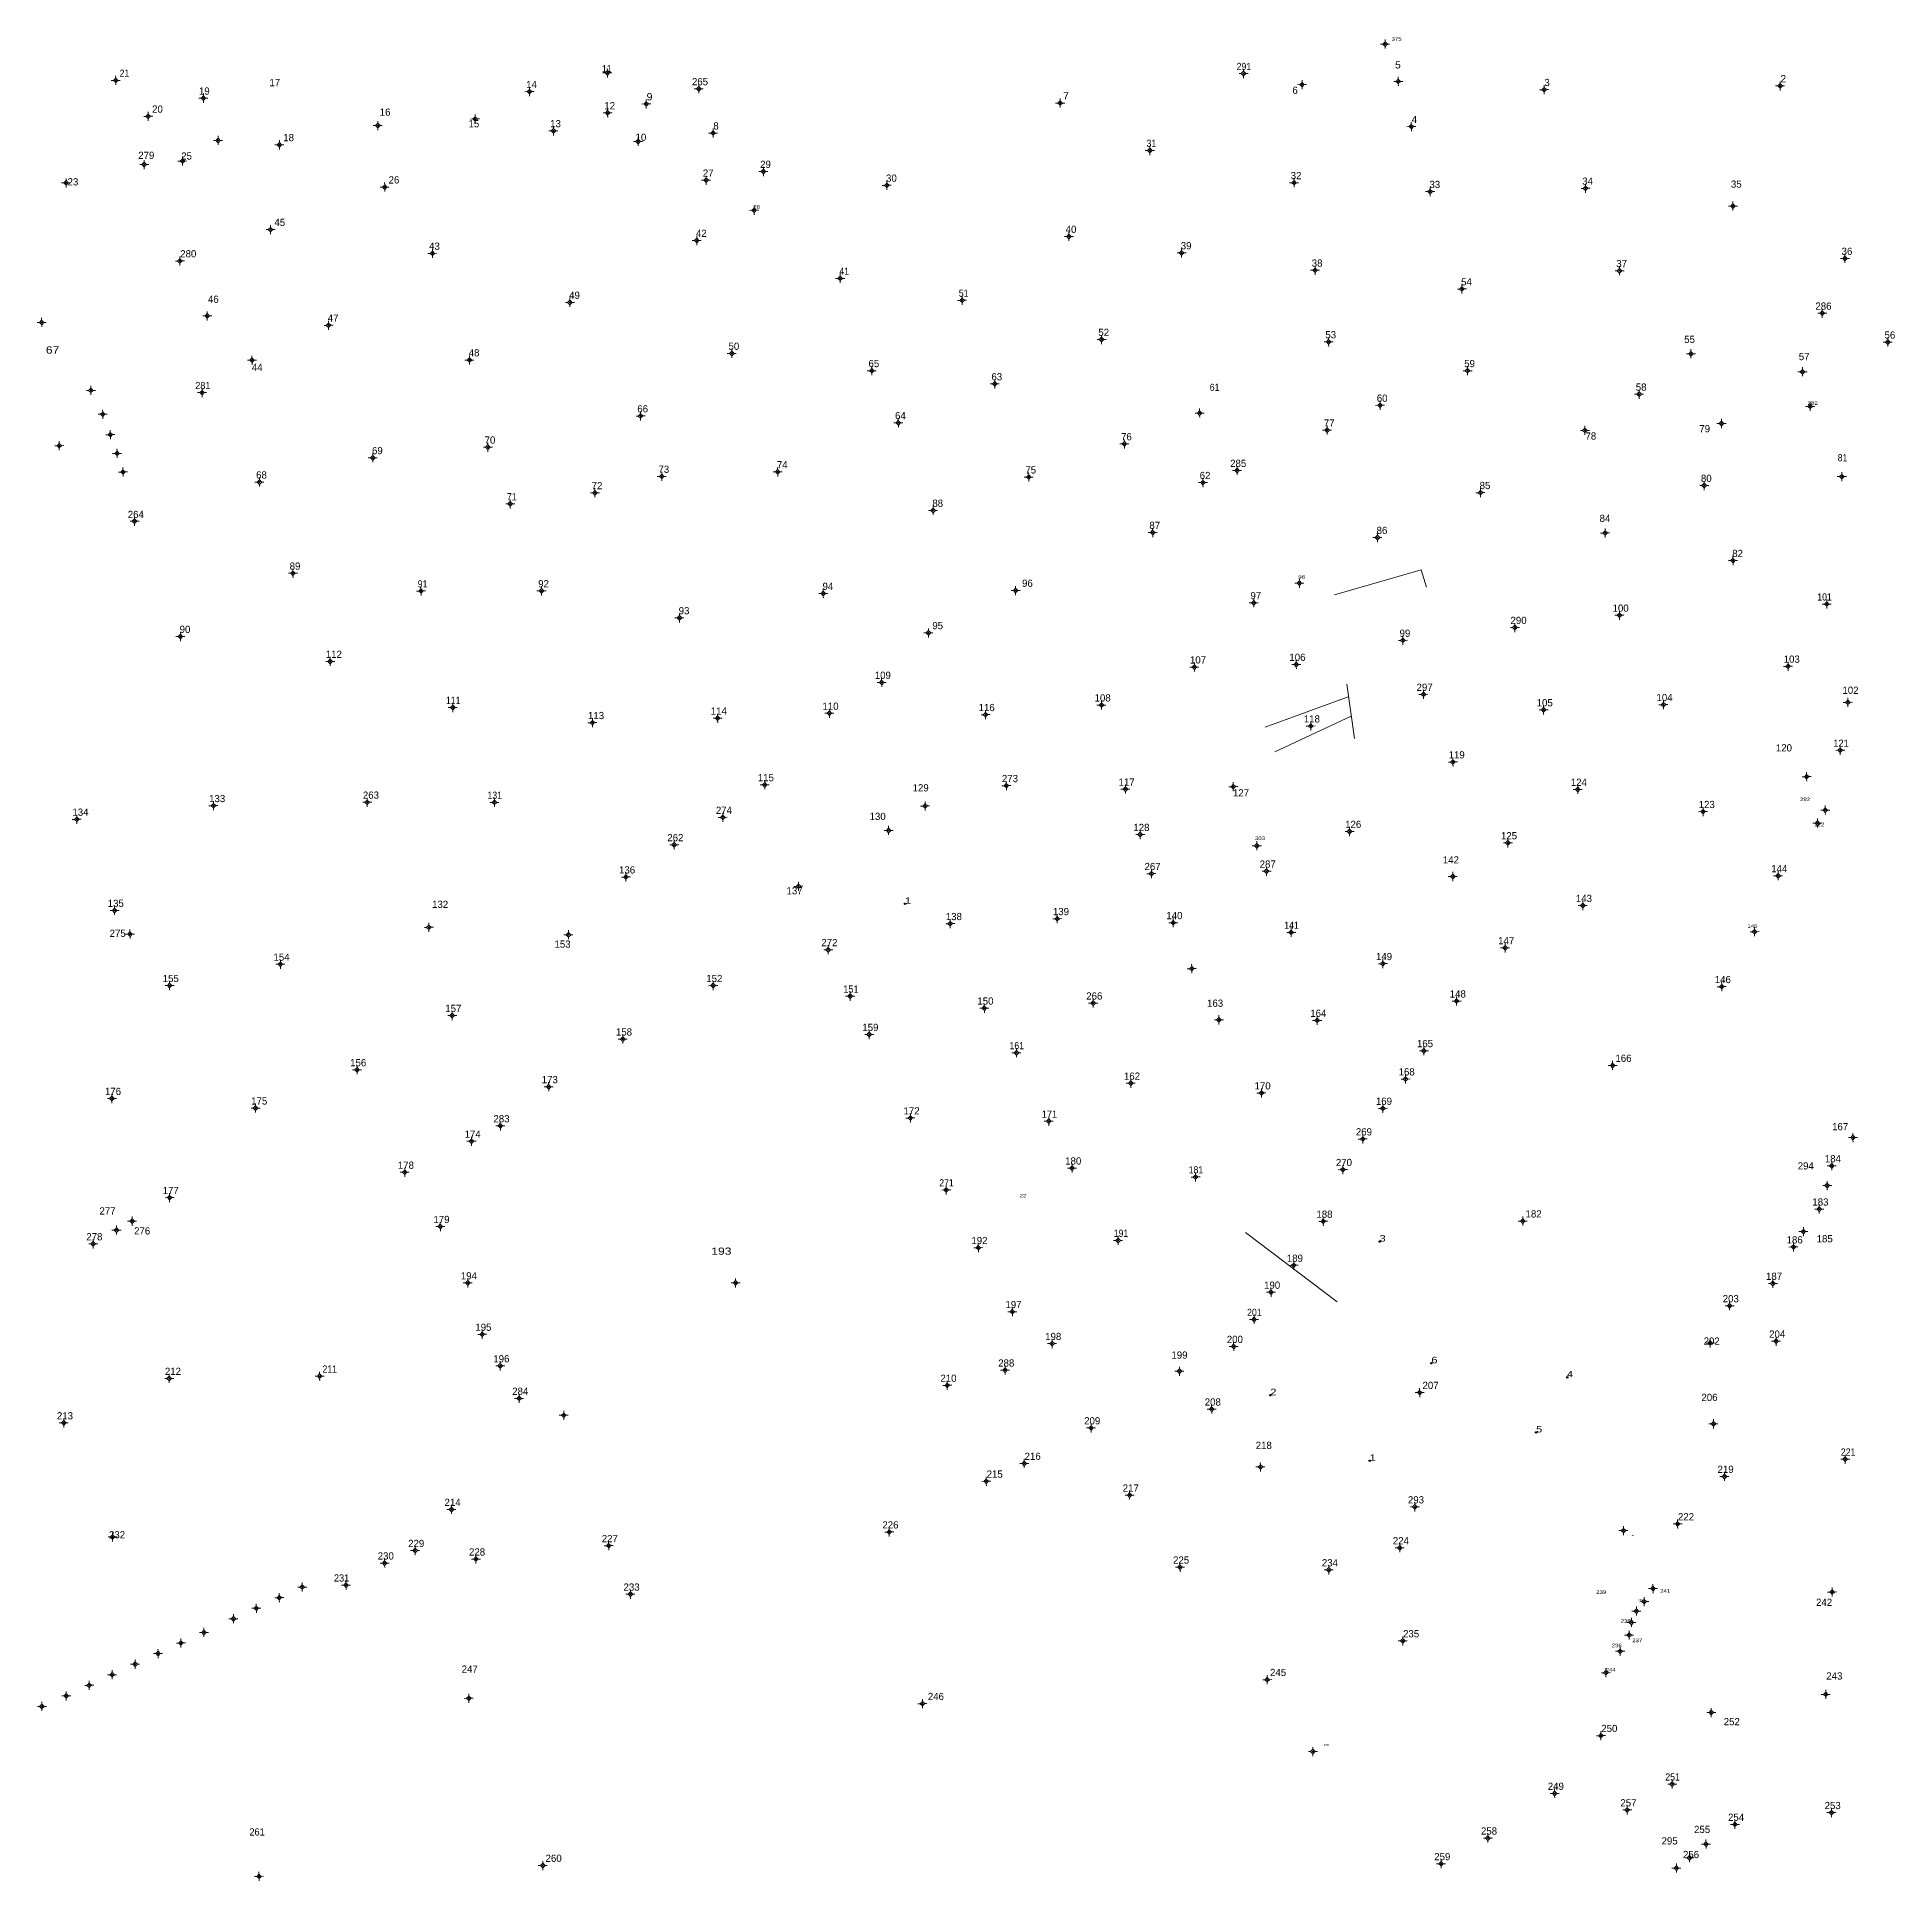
# Model space of a CAD drawing. Header units: metres. Extents: x 551555 to 552070, y 1839000 to 1839511.
import ezdxf

# ---------------------------------------------------------------- set-up
doc = ezdxf.new("R2010")
doc.units = ezdxf.units.M
doc.header["$LTSCALE"] = 0.8
doc.header["$PDMODE"] = 32
doc.header["$PDSIZE"] = 0.4
doc.layers.add('11', color=7, linetype='Continuous', lineweight=13)
doc.layers.add('30', color=7, linetype='Continuous', lineweight=13)
for name, color, linetype in [('12', 7, 'Continuous'), ('15', 7, 'Continuous'), ('7', 7, 'Continuous')]:
    doc.layers.add(name, color=color, linetype=linetype)

msp = doc.modelspace()

# ---------------------------------------------------------------- texts
at = {"layer": '12'}
for s, width, p in [('1', 1.25, (551795.42, 1839270.43)), ('3', 1.25, (551926.91, 1839176.82)), ('6', 1.25, (551941.28, 1839143.09)), ('4', 1.2, (551978.89, 1839139.18)), ('2', 1.25, (551896.65, 1839134.23)), ('5', 1.25, (551970.28, 1839123.91)), ('1', 1.25, (551924.17, 1839116.07))]:
    msp.add_text(s, height=1.8, dxfattribs=dict(at, width=width)).set_placement(p)
at = {"layer": '15'}
for s, height, width, p in [('375', 1, 1.25, (551930.22, 1839509.62)), ('21', 2, 0.9, (551577.76, 1839499.65)), ('11', 2, 0.9, (551711.41, 1839500.9)), ('291', 2, 0.9, (551887.3, 1839501.51)), ('5', 2, 1.05, (551931.21, 1839501.96)), ('2', 2, 1.05, (552038, 1839498.12)), ('9', 2, 1.1, (551723.79, 1839493.12)), ('7', 2, 1.1, (551839.18, 1839493.37)), ('31', 2, 0.9, (551862.32, 1839480.2)), ('28', 1, 1.25, (551753.36, 1839463.09)), ('41', 2, 0.9, (551777.21, 1839444.76)), ('51', 2, 0.9, (551810.31, 1839438.67)), ('67', 2, 1.25, (551557.32, 1839422.93)), ('281', 2, 0.95, (551598.7, 1839413.08)), ('61', 2, 0.9, (551879.85, 1839412.58)), ('282', 1, 1.25, (552045.55, 1839408.71)), ('81', 2, 0.9, (552053.85, 1839393.06)), ('71', 2, 0.9, (551685.09, 1839382.25)), ('98', 1, 1.25, (551904.37, 1839360.5)), ('91', 2, 0.9, (551660.37, 1839358.11)), ('101', 2, 0.9, (552048.19, 1839354.49)), ('111', 2, 0.9, (551668.18, 1839325.82)), ('121', 2, 0.95, (552052.65, 1839313.94)), ('131', 2, 0.9, (551679.7, 1839299.53)), ('292', 1, 1.25, (552043.41, 1839298.89)), ('303', 1, 1.25, (551892.35, 1839288.1)), ('122', 1, 1.25, (552047.36, 1839291.93)), ('141', 2, 0.9, (551900.5, 1839263.5)), ('145', 1, 1.25, (552028.83, 1839263.77)), ('151', 2, 0.95, (551778.29, 1839245.81)), ('161', 2, 0.9, (551824.36, 1839230.12)), ('171', 2, 0.95, (551833.3, 1839211.13)), ('181', 2, 0.9, (551874, 1839195.7)), ('271', 2, 0.9, (551804.89, 1839192.1)), ('22', 1, 1.25, (551827.14, 1839189.03)), ('191', 2, 0.9, (551853.24, 1839178.11)), ('193', 2, 1.25, (551741.72, 1839173.16)), ('201', 2, 0.9, (551890.21, 1839156.19)), ('211', 2, 0.9, (551633.98, 1839140.49)), ('221', 2, 0.9, (552054.73, 1839117.48)), ('223', 0.25, 1.25, (551996.7, 1839095.23)), ('231', 2, 0.95, (551637.15, 1839082.58)), ('239', 1, 1.25, (551986.93, 1839079.18)), ('241', 1, 1.25, (552004.66, 1839079.49)), ('240', 0.5, 1.25, (551998.48, 1839077.27)), ('238', 1, 1.25, (551993.7, 1839071.15)), ('236', 1, 1.25, (551991.21, 1839064.37)), ('237', 1, 1.25, (551996.92, 1839065.78)), ('244', 1, 1.25, (551989.58, 1839057.65)), ('248', 0.5, 1.25, (551911.42, 1839037.04)), ('251', 2, 0.9, (552006.09, 1839027.43)), ('261', 2, 0.95, (551613.73, 1839012.19))]:
    msp.add_text(s, height=height, dxfattribs=dict(at, width=width)).set_placement(p)
for s, p in [('19', (551599.74, 1839494.7)), ('17', (551619.27, 1839497.04)), ('14', (551690.43, 1839496.51)), ('265', (551736.36, 1839497.3)), ('6', (551902.75, 1839494.91)), ('3', (551972.58, 1839497.07)), ('20', (551586.76, 1839489.7)), ('16', (551649.84, 1839488.86)), ('12', (551712.08, 1839490.62)), ('15', (551674.43, 1839485.65)), ('13', (551697.07, 1839485.66)), ('8', (551742.3, 1839485.04)), ('4', (551935.8, 1839486.82)), ('18', (551623.11, 1839481.8)), ('10', (551720.73, 1839481.89)), ('279', (551582.92, 1839476.88)), ('25', (551594.82, 1839476.7)), ('29', (551755.25, 1839474.4)), ('23', (551563.34, 1839469.53)), ('26', (551652.3, 1839470.07)), ('27', (551739.37, 1839471.95)), ('30', (551790.15, 1839470.56)), ('32', (551902.28, 1839471.27)), ('33', (551940.72, 1839468.81)), ('34', (551983.06, 1839469.72)), ('35', (552024.26, 1839468.9)), ('45', (551620.66, 1839458.3)), ('43', (551663.53, 1839451.7)), ('42', (551737.47, 1839455.26)), ('40', (551839.92, 1839456.38)), ('39', (551871.81, 1839451.83)), ('280', (551594.55, 1839449.59)), ('38', (551908.11, 1839447.01)), ('37', (551992.5, 1839446.87)), ('36', (552054.94, 1839450.28)), ('54', (551949.5, 1839441.82)), ('46', (551602.24, 1839436.99)), ('49', (551702.32, 1839438.1)), ('47', (551635.43, 1839431.76)), ('286', (552047.67, 1839435.09)), ('52', (551848.97, 1839427.81)), ('53', (551911.88, 1839427.15)), ('56', (552066.83, 1839427.08)), ('48', (551674.5, 1839422.14)), ('50', (551746.49, 1839423.97)), ('55', (552011.3, 1839425.88)), ('57', (552043.07, 1839421.1)), ('44', (551614.41, 1839418.14)), ('65', (551785.28, 1839419.17)), ('59', (551950.36, 1839419.16)), ('63', (551819.35, 1839415.52)), ('58', (551997.9, 1839412.64)), ('66', (551721.22, 1839406.62)), ('60', (551926.13, 1839409.58)), ('64', (551792.64, 1839404.74)), ('77', (551911.45, 1839402.69)), ('79', (552015.51, 1839401.12)), ('69', (551647.7, 1839395.04)), ('70', (551678.9, 1839397.96)), ('76', (551855.27, 1839398.89)), ('78', (551983.96, 1839399.09)), ('74', (551759.9, 1839391.13)), ('285', (551885.49, 1839391.51)), ('68', (551615.59, 1839388.29)), ('72', (551708.56, 1839385.33)), ('73', (551727.08, 1839389.87)), ('75', (551828.75, 1839389.69)), ('62', (551877.06, 1839388.15)), ('85', (551954.63, 1839385.37)), ('80', (552015.95, 1839387.35)), ('88', (551802.97, 1839380.45)), ('264', (551580.01, 1839377.35)), ('84', (551987.88, 1839376.28)), ('87', (551863.11, 1839374.32)), ('86', (551926.08, 1839372.93)), ('82', (552024.63, 1839366.54)), ('89', (551624.88, 1839363.03)), ('92', (551693.75, 1839358.14)), ('94', (551772.54, 1839357.43)), ('96', (551827.83, 1839358.27)), ('97', (551891.12, 1839354.85)), ('93', (551732.68, 1839350.67)), ('100', (551991.47, 1839351.38)), ('90', (551594.39, 1839345.5)), ('95', (551802.97, 1839346.54)), ('99', (551932.44, 1839344.44)), ('290', (551963.19, 1839347.98)), ('112', (551634.89, 1839338.59)), ('107', (551874.36, 1839337.03)), ('106', (551901.91, 1839337.75)), ('103', (552038.88, 1839337.24)), ('109', (551787.02, 1839332.77)), ('297', (551937.16, 1839329.45)), ('102', (552055.16, 1839328.61)), ('110', (551772.53, 1839324.21)), ('116', (551815.79, 1839323.84)), ('108', (551847.93, 1839326.5)), ('105', (551970.43, 1839325.15)), ('104', (552003.64, 1839326.6)), ('113', (551707.56, 1839321.62)), ('114', (551741.57, 1839322.84)), ('118', (551905.91, 1839320.69)), ('119', (551946.03, 1839310.72)), ('120', (552036.72, 1839312.66)), ('115', (551754.6, 1839304.4)), ('273', (551822.25, 1839304.15)), ('117', (551854.57, 1839303.18)), ('124', (551979.9, 1839303.11)), ('133', (551602.56, 1839298.61)), ('263', (551645.17, 1839299.55)), ('129', (551797.5, 1839301.58)), ('127', (551886.28, 1839300.18)), ('134', (551564.68, 1839294.83)), ('274', (551742.99, 1839295.36)), ('130', (551785.58, 1839293.66)), ('123', (552015.33, 1839296.96)), ('262', (551729.53, 1839287.76)), ('128', (551858.68, 1839290.6)), ('126', (551917.37, 1839291.45)), ('125', (551960.54, 1839288.3)), ('136', (551716.15, 1839278.83)), ('267', (551861.77, 1839279.77)), ('287', (551893.67, 1839280.44)), ('142', (551944.44, 1839281.61)), ('144', (552035.43, 1839279.18)), ('137', (551762.57, 1839273.05)), ('135', (551574.46, 1839269.57)), ('132', (551664.35, 1839269.29)), ('139', (551836.38, 1839267.28)), ('143', (551981.3, 1839270.93)), ('275', (551574.99, 1839261.25)), ('138', (551806.7, 1839265.91)), ('140', (551867.82, 1839266.17)), ('153', (551698.27, 1839258.26)), ('272', (551772.21, 1839258.68)), ('147', (551959.76, 1839259.22)), ('154', (551620.4, 1839254.65)), ('149', (551925.91, 1839254.82)), ('155', (551589.71, 1839248.74)), ('152', (551740.32, 1839248.73)), ('146', (552019.79, 1839248.44)), ('150', (551815.45, 1839242.49)), ('266', (551845.62, 1839243.88)), ('163', (551879.1, 1839241.89)), ('148', (551946.34, 1839244.45)), ('157', (551668, 1839240.44)), ('164', (551907.7, 1839239.1)), ('158', (551715.29, 1839233.91)), ('159', (551783.57, 1839235.18)), ('165', (551937.26, 1839230.69)), ('156', (551641.64, 1839225.4)), ('166', (551992.26, 1839226.63)), ('173', (551694.73, 1839220.7)), ('162', (551856.06, 1839221.67)), ('168', (551932.18, 1839222.85)), ('176', (551573.7, 1839217.44)), ('170', (551892.26, 1839218.97)), ('175', (551614.22, 1839214.78)), ('283', (551681.35, 1839209.86)), ('172', (551794.98, 1839212.04)), ('169', (551925.89, 1839214.71)), ('174', (551673.36, 1839205.59)), ('269', (551920.33, 1839206.23)), ('167', (552052.3, 1839207.66)), ('178', (551654.85, 1839196.99)), ('180', (551839.78, 1839198.16)), ('270', (551914.8, 1839197.73)), ('294', (552042.78, 1839196.79)), ('184', (552050.28, 1839198.79)), ('177', (551589.69, 1839189.98)), ('277', (551572.18, 1839184.31)), ('183', (552046.83, 1839186.79)), ('179', (551664.72, 1839181.94)), ('188', (551909.4, 1839183.4)), ('182', (551967.35, 1839183.49)), ('278', (551568.53, 1839177.15)), ('276', (551581.77, 1839178.78)), ('192', (551813.8, 1839176.1)), ('186', (552039.69, 1839176.29)), ('185', (552048.02, 1839176.6)), ('189', (551901.2, 1839171.21)), ('194', (551672.32, 1839166.33)), ('190', (551894.9, 1839163.74)), ('187', (552033.98, 1839166.2)), ('197', (551823.23, 1839158.36)), ('203', (552021.99, 1839159.99)), ('195', (551676.34, 1839152.08)), ('198', (551834.24, 1839149.51)), ('200', (551884.57, 1839148.71)), ('202', (552016.7, 1839148.24)), ('204', (552034.85, 1839150.17)), ('196', (551681.32, 1839143.33)), ('199', (551869.22, 1839144.36)), ('212', (551590.31, 1839139.86)), ('210', (551805.2, 1839137.94)), ('288', (551821.22, 1839142.16)), ('284', (551686.55, 1839134.33)), ('207', (551938.8, 1839135.96)), ('206', (552016.09, 1839132.63)), ('213', (551560.38, 1839127.53)), ('208', (551878.46, 1839131.35)), ('209', (551845.04, 1839126.14)), ('218', (551892.58, 1839119.33)), ('216', (551828.54, 1839116.31)), ('219', (552020.56, 1839112.69)), ('215', (551818.02, 1839111.37)), ('217', (551855.73, 1839107.51)), ('214', (551667.81, 1839103.54)), ('293', (551934.76, 1839104.24)), ('226', (551789.12, 1839097.29)), ('222', (552009.59, 1839099.55)), ('232', (551574.82, 1839094.57)), ('229', (551657.72, 1839092.15)), ('227', (551711.37, 1839093.5)), ('224', (551930.58, 1839092.91)), ('230', (551649.28, 1839088.68)), ('228', (551674.58, 1839089.79)), ('225', (551869.68, 1839087.55)), ('234', (551910.9, 1839086.78)), ('233', (551717.4, 1839080.05)), ('242', (552047.85, 1839075.84)), ('235', (551933.42, 1839067.12)), ('247', (551672.54, 1839057.31)), ('245', (551896.55, 1839056.39)), ('243', (552050.69, 1839055.43)), ('246', (551801.72, 1839049.73)), ('250', (551988.34, 1839040.87)), ('252', (552022.27, 1839042.76)), ('249', (551973.51, 1839024.85)), ('257', (551993.63, 1839020.27)), ('253', (552050.22, 1839019.52)), ('254', (552023.46, 1839016.25)), ('258', (551955, 1839012.45)), ('295', (552005.04, 1839009.71)), ('255', (552014.05, 1839012.89)), ('260', (551695.8, 1839004.89)), ('259', (551942.05, 1839005.35)), ('256', (552010.98, 1839005.93))]:
    msp.add_text(s, height=2, dxfattribs=at).set_placement(p)

# ---------------------------------------------------------------- hatches: boundary and pattern name
at = {"layer": '11'}
for points in [[(551928.5941, 1839508.7065, 1), (551928.2941, 1839508.7065, 1)], [(551713.0756, 1839500.7239, 1), (551712.7756, 1839500.7239, 1)], [(551889.3748, 1839500.5455, 1), (551889.0748, 1839500.5455, 1)], [(551576.8265, 1839498.643, 1), (551576.5265, 1839498.643, 1)], [(551691.4961, 1839495.5364, 1), (551691.1961, 1839495.5364, 1)], [(551738.4179, 1839496.3265, 1), (551738.1179, 1839496.3265, 1)], [(551905.5878, 1839497.4781, 1), (551905.2878, 1839497.4781, 1)], [(551932.2536, 1839498.371, 1), (551931.9536, 1839498.371, 1)], [(551972.654, 1839496.0748, 1), (551972.354, 1839496.0748, 1)], [(552038.0591, 1839497.1365, 1), (552037.7591, 1839497.1365, 1)], [(551601.1237, 1839493.7266, 1), (551600.8237, 1839493.7266, 1)], [(551713.1524, 1839489.6472, 1), (551712.8524, 1839489.6472, 1)], [(551723.8582, 1839492.1202, 1), (551723.5582, 1839492.1202, 1)], [(551838.5485, 1839492.3731, 1), (551838.2485, 1839492.3731, 1)], [(551585.8314, 1839488.6941, 1), (551585.5314, 1839488.6941, 1)], [(551649.4585, 1839486.1311, 1), (551649.1585, 1839486.1311, 1)], [(551676.416, 1839487.9564, 1), (551676.116, 1839487.9564, 1)], [(551698.1395, 1839484.6771, 1), (551697.8395, 1839484.6771, 1)], [(551935.8623, 1839485.8356, 1), (551935.5623, 1839485.8356, 1)], [(551605.1952, 1839482.005, 1), (551604.8952, 1839482.005, 1)], [(551622.1817, 1839480.7939, 1), (551621.8817, 1839480.7939, 1)], [(551721.5797, 1839481.7228, 1), (551721.2797, 1839481.7228, 1)], [(551742.3643, 1839484.054, 1), (551742.0643, 1839484.054, 1)], [(551584.7385, 1839475.3278, 1), (551584.4385, 1839475.3278, 1)], [(551595.3374, 1839476.3002, 1), (551595.0374, 1839476.3002, 1)], [(551863.3975, 1839479.2235, 1), (551863.0975, 1839479.2235, 1)], [(551563.078, 1839470.2596, 1), (551562.778, 1839470.2596, 1)], [(551651.3672, 1839469.0619, 1), (551651.0672, 1839469.0619, 1)], [(551740.4392, 1839470.9703, 1), (551740.1392, 1839470.9703, 1)], [(551756.314, 1839473.4085, 1), (551756.014, 1839473.4085, 1)], [(551790.5094, 1839469.5685, 1), (551790.2094, 1839469.5685, 1)], [(551903.346, 1839470.2949, 1), (551903.046, 1839470.2949, 1)], [(551941.0786, 1839467.8255, 1), (551940.7786, 1839467.8255, 1)], [(551984.1303, 1839468.7417, 1), (551983.8303, 1839468.7417, 1)], [(551753.7287, 1839462.6485, 1), (551753.4287, 1839462.6485, 1)], [(552024.9737, 1839463.8, 1), (552024.6737, 1839463.8, 1)], [(551619.7377, 1839457.2981, 1), (551619.4377, 1839457.2981, 1)], [(551737.8458, 1839454.2716, 1), (551737.5458, 1839454.2716, 1)], [(551840.9812, 1839455.3932, 1), (551840.6812, 1839455.3932, 1)], [(551594.6198, 1839448.6006, 1), (551594.3198, 1839448.6006, 1)], [(551664.5945, 1839450.712, 1), (551664.2945, 1839450.712, 1)], [(551872.1736, 1839450.837, 1), (551871.8736, 1839450.837, 1)], [(552056.0131, 1839449.2949, 1), (552055.7131, 1839449.2949, 1)], [(551777.5881, 1839443.7717, 1), (551777.2881, 1839443.7717, 1)], [(551909.1769, 1839446.0217, 1), (551908.8769, 1839446.0217, 1)], [(551993.5679, 1839445.8797, 1), (551993.2679, 1839445.8797, 1)], [(551949.8624, 1839440.8387, 1), (551949.5624, 1839440.8387, 1)], [(551602.201, 1839433.3905, 1), (551601.901, 1839433.3905, 1)], [(551702.6943, 1839437.1084, 1), (551702.3943, 1839437.1084, 1)], [(551811.3732, 1839437.6885, 1), (551811.0732, 1839437.6885, 1)], [(552049.7373, 1839434.1237, 1), (552049.4373, 1839434.1237, 1)], [(551556.318, 1839431.5698, 1), (551556.018, 1839431.5698, 1)], [(551635.8058, 1839430.775, 1), (551635.5058, 1839430.775, 1)], [(551747.557, 1839422.984, 1), (551747.257, 1839422.984, 1)], [(551850.0288, 1839426.8291, 1), (551849.7288, 1839426.8291, 1)], [(551912.9395, 1839426.1694, 1), (551912.6395, 1839426.1694, 1)], [(552013.3342, 1839422.888, 1), (552013.0342, 1839422.888, 1)], [(552067.8931, 1839426.1043, 1), (552067.5931, 1839426.1043, 1)], [(551614.5955, 1839421.1019, 1), (551614.2955, 1839421.1019, 1)], [(551674.8606, 1839421.1488, 1), (551674.5606, 1839421.1488, 1)], [(551786.3497, 1839418.1844, 1), (551786.0497, 1839418.1844, 1)], [(551951.4301, 1839418.1879, 1), (551951.1301, 1839418.1879, 1)], [(552044.2505, 1839417.8995, 1), (552043.9505, 1839417.8995, 1)], [(551569.9594, 1839412.7336, 1), (551569.6594, 1839412.7336, 1)], [(551820.4134, 1839414.5431, 1), (551820.1134, 1839414.5431, 1)], [(551600.7674, 1839412.1131, 1), (551600.4674, 1839412.1131, 1)], [(551927.1998, 1839408.5983, 1), (551926.8998, 1839408.5983, 1)], [(551998.9658, 1839411.6651, 1), (551998.6658, 1839411.6651, 1)], [(552046.3739, 1839408.3004, 1), (552046.0739, 1839408.3004, 1)], [(551573.2265, 1839406.1137, 1), (551572.9265, 1839406.1137, 1)], [(551722.2848, 1839405.6372, 1), (551721.9848, 1839405.6372, 1)], [(551793.7041, 1839403.7522, 1), (551793.4041, 1839403.7522, 1)], [(551877.1906, 1839406.4415, 1), (551876.8906, 1839406.4415, 1)], [(552021.8012, 1839403.5567, 1), (552021.5012, 1839403.5567, 1)], [(551561.1856, 1839397.4006, 1), (551560.8856, 1839397.4006, 1)], [(551575.3354, 1839400.4635, 1), (551575.0354, 1839400.4635, 1)], [(551679.9607, 1839396.9792, 1), (551679.6607, 1839396.9792, 1)], [(551856.3403, 1839397.9012, 1), (551856.0403, 1839397.9012, 1)], [(551912.5135, 1839401.7115, 1), (551912.2135, 1839401.7115, 1)], [(551983.947, 1839401.6461, 1), (551983.647, 1839401.6461, 1)], [(551577.2003, 1839395.2711, 1), (551576.9003, 1839395.2711, 1)], [(551648.0738, 1839394.0611, 1), (551647.7738, 1839394.0611, 1)], [(551578.855, 1839390.1168, 1), (551578.555, 1839390.1168, 1)], [(551616.6505, 1839387.308, 1), (551616.3505, 1839387.308, 1)], [(551728.1398, 1839388.8924, 1), (551727.8398, 1839388.8924, 1)], [(551760.2711, 1839390.1431, 1), (551759.9711, 1839390.1431, 1)], [(551829.827, 1839388.7116, 1), (551829.527, 1839388.7116, 1)], [(551878.1188, 1839387.1742, 1), (551877.8188, 1839387.1742, 1)], [(551887.5571, 1839390.546, 1), (551887.2571, 1839390.546, 1)], [(552055.152, 1839388.8318, 1), (552054.852, 1839388.8318, 1)], [(551709.6239, 1839384.3516, 1), (551709.3239, 1839384.3516, 1)], [(551954.9948, 1839384.3871, 1), (551954.6948, 1839384.3871, 1)], [(552017.0127, 1839386.3689, 1), (552016.7127, 1839386.3689, 1)], [(551582.0435, 1839376.478, 1), (551581.7435, 1839376.478, 1)], [(551686.1665, 1839381.2773, 1), (551685.8665, 1839381.2773, 1)], [(551803.3342, 1839379.4622, 1), (551803.0342, 1839379.4622, 1)], [(551864.1832, 1839373.3357, 1), (551863.8832, 1839373.3357, 1)], [(551926.4505, 1839371.9405, 1), (551926.1505, 1839371.9405, 1)], [(551989.5543, 1839373.212, 1), (551989.2543, 1839373.212, 1)], [(551625.9491, 1839362.0453, 1), (551625.6491, 1839362.0453, 1)], [(552024.9928, 1839365.5536, 1), (552024.6928, 1839365.5536, 1)], [(551661.4336, 1839357.1268, 1), (551661.1336, 1839357.1268, 1)], [(551694.8253, 1839357.1588, 1), (551694.5253, 1839357.1588, 1)], [(551772.9128, 1839356.4417, 1), (551772.6128, 1839356.4417, 1)], [(551826.2028, 1839357.2675, 1), (551825.9028, 1839357.2675, 1)], [(551904.8362, 1839359.2945, 1), (551904.5362, 1839359.2945, 1)], [(551892.1867, 1839353.8652, 1), (551891.8867, 1839353.8652, 1)], [(552050.9618, 1839353.5136, 1), (552050.6618, 1839353.5136, 1)], [(551733.0514, 1839349.6848, 1), (551732.7514, 1839349.6848, 1)], [(551802.0411, 1839345.539, 1), (551801.7411, 1839345.539, 1)], [(551964.5593, 1839347.0097, 1), (551964.2593, 1839347.0097, 1)], [(551993.5328, 1839350.4022, 1), (551993.2328, 1839350.4022, 1)], [(551594.76, 1839344.5069, 1), (551594.46, 1839344.5069, 1)], [(551933.5179, 1839343.4491, 1), (551933.2179, 1839343.4491, 1)], [(551636.2603, 1839337.6114, 1), (551635.9603, 1839337.6114, 1)], [(551875.7365, 1839336.0456, 1), (551875.4365, 1839336.0456, 1)], [(551903.9833, 1839336.7725, 1), (551903.6833, 1839336.7725, 1)], [(552040.2453, 1839336.254, 1), (552039.9453, 1839336.254, 1)], [(551789.0845, 1839331.789, 1), (551788.7845, 1839331.789, 1)], [(551849.9946, 1839325.5231, 1), (551849.6946, 1839325.5231, 1)], [(551939.2274, 1839328.4826, 1), (551938.9274, 1839328.4826, 1)], [(552005.7164, 1839325.6346, 1), (552005.4164, 1839325.6346, 1)], [(552056.8186, 1839326.2713, 1), (552056.5186, 1839326.2713, 1)], [(551670.2437, 1839324.8416, 1), (551669.9437, 1839324.8416, 1)], [(551708.9212, 1839320.6408, 1), (551708.6212, 1839320.6408, 1)], [(551743.6321, 1839321.874, 1), (551743.3321, 1839321.874, 1)], [(551774.6026, 1839323.2444, 1), (551774.3026, 1839323.2444, 1)], [(551817.8656, 1839322.8628, 1), (551817.5656, 1839322.8628, 1)], [(551907.9716, 1839319.7114, 1), (551907.6716, 1839319.7114, 1)], [(551972.507, 1839324.1846, 1), (551972.207, 1839324.1846, 1)], [(551947.3893, 1839309.7384, 1), (551947.0893, 1839309.7384, 1)], [(552054.7154, 1839312.9761, 1), (552054.4154, 1839312.9761, 1)], [(552045.4015, 1839305.6664, 1), (552045.1015, 1839305.6664, 1)], [(551756.6703, 1839303.4224, 1), (551756.3703, 1839303.4224, 1)], [(551823.6263, 1839303.1779, 1), (551823.3263, 1839303.1779, 1)], [(551856.6468, 1839302.2168, 1), (551856.3468, 1839302.2168, 1)], [(551886.5137, 1839302.8978, 1), (551886.2137, 1839302.8978, 1)], [(551981.9775, 1839302.1427, 1), (551981.6775, 1839302.1427, 1)], [(551603.9276, 1839297.6383, 1), (551603.6276, 1839297.6383, 1)], [(551646.5291, 1839298.5805, 1), (551646.2291, 1839298.5805, 1)], [(551681.7709, 1839298.5487, 1), (551681.4709, 1839298.5487, 1)], [(551745.052, 1839294.393, 1), (551744.752, 1839294.393, 1)], [(551801.121, 1839297.5425, 1), (551800.821, 1839297.5425, 1)], [(552016.6931, 1839295.9777, 1), (552016.3931, 1839295.9777, 1)], [(552050.5713, 1839296.4038, 1), (552050.2713, 1839296.4038, 1)], [(551566.0498, 1839293.848, 1), (551565.7498, 1839293.848, 1)], [(551791.0026, 1839290.7756, 1), (551790.7026, 1839290.7756, 1)], [(551860.7459, 1839289.6257, 1), (551860.4459, 1839289.6257, 1)], [(551918.7346, 1839290.4725, 1), (551918.4346, 1839290.4725, 1)], [(552048.3932, 1839292.8056, 1), (552048.0932, 1839292.8056, 1)], [(551731.6018, 1839286.7772, 1), (551731.3018, 1839286.7772, 1)], [(551893.0454, 1839286.5188, 1), (551892.7454, 1839286.5188, 1)], [(551962.6116, 1839287.3369, 1), (551962.3116, 1839287.3369, 1)], [(551863.8399, 1839278.7953, 1), (551863.5399, 1839278.7953, 1)], [(551895.7364, 1839279.4641, 1), (551895.4364, 1839279.4641, 1)], [(551718.213, 1839277.8623, 1), (551717.913, 1839277.8623, 1)], [(551766.0141, 1839275.2808, 1), (551765.7141, 1839275.2808, 1)], [(551947.3468, 1839278.0056, 1), (551947.0468, 1839278.0056, 1)], [(552037.5035, 1839278.2039, 1), (552037.2035, 1839278.2039, 1)], [(551576.5281, 1839268.5957, 1), (551576.2281, 1839268.5957, 1)], [(551983.3685, 1839269.9625, 1), (551983.0685, 1839269.9625, 1)], [(551663.6081, 1839263.9082, 1), (551663.3081, 1839263.9082, 1)], [(551808.0745, 1839264.9311, 1), (551807.7745, 1839264.9311, 1)], [(551837.7453, 1839266.3102, 1), (551837.4453, 1839266.3102, 1)], [(551869.8874, 1839265.1915, 1), (551869.5874, 1839265.1915, 1)], [(551580.7943, 1839262.0446, 1), (551580.4943, 1839262.0446, 1)], [(551702.2867, 1839261.8669, 1), (551701.9867, 1839261.8669, 1)], [(551902.5629, 1839262.5178, 1), (551902.2629, 1839262.5178, 1)], [(551961.8362, 1839258.2371, 1), (551961.5362, 1839258.2371, 1)], [(552030.9606, 1839262.7004, 1), (552030.6606, 1839262.7004, 1)], [(551622.4675, 1839253.671, 1), (551622.1675, 1839253.671, 1)], [(551774.2858, 1839257.6974, 1), (551773.9858, 1839257.6974, 1)], [(551927.9727, 1839253.842, 1), (551927.6727, 1839253.842, 1)], [(551591.7765, 1839247.764, 1), (551591.4765, 1839247.764, 1)], [(551742.3903, 1839247.7609, 1), (551742.0903, 1839247.7609, 1)], [(551874.9975, 1839252.4592, 1), (551874.6975, 1839252.4592, 1)], [(551780.3568, 1839244.8335, 1), (551780.0568, 1839244.8335, 1)], [(551847.6976, 1839242.9028, 1), (551847.3976, 1839242.9028, 1)], [(551948.4085, 1839243.4732, 1), (551948.1085, 1839243.4732, 1)], [(552021.8559, 1839247.4744, 1), (552021.5559, 1839247.4744, 1)], [(551670.0703, 1839239.4606, 1), (551669.7703, 1839239.4606, 1)], [(551817.527, 1839241.5093, 1), (551817.227, 1839241.5093, 1)], [(551882.5197, 1839238.2783, 1), (551882.2197, 1839238.2783, 1)], [(551909.7645, 1839238.1266, 1), (551909.4645, 1839238.1266, 1)], [(551717.3559, 1839232.9456, 1), (551717.0559, 1839232.9456, 1)], [(551785.6385, 1839234.2023, 1), (551785.3385, 1839234.2023, 1)], [(551826.423, 1839229.1401, 1), (551826.123, 1839229.1401, 1)], [(551939.321, 1839229.707, 1), (551939.021, 1839229.707, 1)], [(551643.7081, 1839224.4237, 1), (551643.4081, 1839224.4237, 1)], [(551991.6342, 1839225.6254, 1), (551991.3342, 1839225.6254, 1)], [(551696.8064, 1839219.7291, 1), (551696.5064, 1839219.7291, 1)], [(551858.1192, 1839220.6992, 1), (551857.8192, 1839220.6992, 1)], [(551894.3241, 1839217.9964, 1), (551894.0241, 1839217.9964, 1)], [(551934.2507, 1839221.8746, 1), (551933.9507, 1839221.8746, 1)], [(551575.764, 1839216.4716, 1), (551575.464, 1839216.4716, 1)], [(551615.5878, 1839213.8004, 1), (551615.2878, 1839213.8004, 1)], [(551927.9633, 1839213.7415, 1), (551927.6633, 1839213.7415, 1)], [(551683.4144, 1839208.8846, 1), (551683.1144, 1839208.8846, 1)], [(551797.038, 1839211.0675, 1), (551796.738, 1839211.0675, 1)], [(551835.3768, 1839210.1629, 1), (551835.0768, 1839210.1629, 1)], [(551675.4237, 1839204.6158, 1), (551675.1237, 1839204.6158, 1)], [(551922.3988, 1839205.2549, 1), (551922.0988, 1839205.2549, 1)], [(552058.2431, 1839205.6325, 1), (552057.9431, 1839205.6325, 1)], [(551841.8387, 1839197.1825, 1), (551841.5387, 1839197.1825, 1)], [(551916.8744, 1839196.7586, 1), (551916.5744, 1839196.7586, 1)], [(552052.3428, 1839197.8128, 1), (552052.0428, 1839197.8128, 1)], [(551656.9232, 1839196.0261, 1), (551656.6232, 1839196.0261, 1)], [(551806.9601, 1839191.119, 1), (551806.6601, 1839191.119, 1)], [(551876.072, 1839194.7224, 1), (551875.772, 1839194.7224, 1)], [(552051.1109, 1839192.3533, 1), (552050.8109, 1839192.3533, 1)], [(551591.7603, 1839188.998, 1), (551591.4603, 1839188.998, 1)], [(551581.3798, 1839182.4789, 1), (551581.0798, 1839182.4789, 1)], [(551666.7924, 1839180.976, 1), (551666.4924, 1839180.976, 1)], [(551911.461, 1839182.4247, 1), (551911.161, 1839182.4247, 1)], [(551966.7273, 1839182.4879, 1), (551966.4273, 1839182.4879, 1)], [(552048.8985, 1839185.8155, 1), (552048.5985, 1839185.8155, 1)], [(551570.6075, 1839176.1762, 1), (551570.3075, 1839176.1762, 1)], [(551577.0526, 1839179.9916, 1), (551576.7526, 1839179.9916, 1)], [(551854.601, 1839177.1289, 1), (551854.301, 1839177.1289, 1)], [(552044.494, 1839179.5885, 1), (552044.194, 1839179.5885, 1)], [(551815.8678, 1839175.1207, 1), (551815.5678, 1839175.1207, 1)], [(552041.7521, 1839175.3156, 1), (552041.4521, 1839175.3156, 1)], [(551674.3971, 1839165.3662, 1), (551674.0971, 1839165.3662, 1)], [(551748.6092, 1839165.375, 1), (551748.3092, 1839165.375, 1)], [(551903.2696, 1839170.236, 1), (551902.9696, 1839170.236, 1)], [(551896.9663, 1839162.7727, 1), (551896.6663, 1839162.7727, 1)], [(552036.0416, 1839165.228, 1), (552035.7416, 1839165.228, 1)], [(551825.2907, 1839157.3774, 1), (551824.9907, 1839157.3774, 1)], [(551892.2835, 1839155.2236, 1), (551891.9835, 1839155.2236, 1)], [(552024.0588, 1839159.0148, 1), (552023.7588, 1839159.0148, 1)], [(551678.4107, 1839151.1147, 1), (551678.1107, 1839151.1147, 1)], [(551836.3053, 1839148.5358, 1), (551836.0053, 1839148.5358, 1)], [(551886.6302, 1839147.7459, 1), (551886.3302, 1839147.7459, 1)], [(552018.6703, 1839148.7001, 1), (552018.3703, 1839148.7001, 1)], [(552036.9215, 1839149.1996, 1), (552036.6215, 1839149.1996, 1)], [(551683.3961, 1839142.3504, 1), (551683.0961, 1839142.3504, 1)], [(551823.2826, 1839141.1937, 1), (551822.9826, 1839141.1937, 1)], [(551871.6038, 1839140.8762, 1), (551871.3038, 1839140.8762, 1)], [(551591.6684, 1839138.8893, 1), (551591.3684, 1839138.8893, 1)], [(551633.3431, 1839139.4935, 1), (551633.0431, 1839139.4935, 1)], [(551807.2635, 1839136.9646, 1), (551806.9635, 1839136.9646, 1)], [(551938.1696, 1839134.9596, 1), (551937.8696, 1839134.9596, 1)], [(551688.6235, 1839133.3583, 1), (551688.3235, 1839133.3583, 1)], [(551880.5335, 1839130.3768, 1), (551880.2335, 1839130.3768, 1)], [(551562.4432, 1839126.5668, 1), (551562.1432, 1839126.5668, 1)], [(551700.9714, 1839128.6774, 1), (551700.6714, 1839128.6774, 1)], [(551847.1171, 1839125.1659, 1), (551846.8171, 1839125.1659, 1)], [(552019.5758, 1839126.3034, 1), (552019.2758, 1839126.3034, 1)], [(551828.6076, 1839115.3164, 1), (551828.3076, 1839115.3164, 1)], [(551894.0303, 1839114.3586, 1), (551893.7303, 1839114.3586, 1)], [(552056.0929, 1839116.495, 1), (552055.7929, 1839116.495, 1)], [(551818.0833, 1839110.3756, 1), (551817.7833, 1839110.3756, 1)], [(552022.6326, 1839111.7236, 1), (552022.3326, 1839111.7236, 1)], [(551857.7973, 1839106.5437, 1), (551857.4973, 1839106.5437, 1)], [(551669.8772, 1839102.5618, 1), (551669.5772, 1839102.5618, 1)], [(551936.8369, 1839103.2755, 1), (551936.5369, 1839103.2755, 1)], [(552009.6507, 1839098.5632, 1), (552009.3507, 1839098.5632, 1)], [(551575.9664, 1839094.9526, 1), (551575.6664, 1839094.9526, 1)], [(551791.1826, 1839096.3238, 1), (551790.8826, 1839096.3238, 1)], [(551994.6406, 1839096.7024, 1), (551994.3406, 1839096.7024, 1)], [(551659.7891, 1839091.1863, 1), (551659.4891, 1839091.1863, 1)], [(551676.6558, 1839088.8143, 1), (551676.3558, 1839088.8143, 1)], [(551713.4344, 1839092.535, 1), (551713.1344, 1839092.535, 1)], [(551932.647, 1839091.9416, 1), (551932.347, 1839091.9416, 1)], [(551651.3516, 1839087.7034, 1), (551651.0516, 1839087.7034, 1)], [(551871.7486, 1839086.5705, 1), (551871.4486, 1839086.5705, 1)], [(551912.9753, 1839085.8111, 1), (551912.6753, 1839085.8111, 1)], [(551622.1624, 1839078.1205, 1), (551621.8624, 1839078.1205, 1)], [(551628.5152, 1839081.0553, 1), (551628.2152, 1839081.0553, 1)], [(551640.6474, 1839081.6113, 1), (551640.3474, 1839081.6113, 1)], [(551719.4706, 1839079.081, 1), (551719.1706, 1839079.081, 1)], [(552002.8289, 1839080.6579, 1), (552002.5289, 1839080.6579, 1)], [(552052.4756, 1839079.6821, 1), (552052.1756, 1839079.6821, 1)], [(551615.7996, 1839075.1856, 1), (551615.4996, 1839075.1856, 1)], [(551998.2247, 1839074.3991, 1), (551997.9247, 1839074.3991, 1)], [(552000.3913, 1839077.0174, 1), (552000.0913, 1839077.0174, 1)], [(551601.2716, 1839068.4902, 1), (551600.9716, 1839068.4902, 1)], [(551609.4467, 1839072.2608, 1), (551609.1467, 1839072.2608, 1)], [(551996.2032, 1839067.763, 1), (551995.9032, 1839067.763, 1)], [(551996.8324, 1839071.2677, 1), (551996.5324, 1839071.2677, 1)], [(551588.556, 1839062.6204, 1), (551588.256, 1839062.6204, 1)], [(551594.9188, 1839065.5554, 1), (551594.6188, 1839065.5554, 1)], [(551933.4924, 1839066.1352, 1), (551933.1924, 1839066.1352, 1)], [(551993.7232, 1839063.2624, 1), (551993.4232, 1839063.2624, 1)], [(551582.2031, 1839059.6956, 1), (551581.9031, 1839059.6956, 1)], [(551989.766, 1839057.3292, 1), (551989.466, 1839057.3292, 1)], [(551569.4875, 1839053.8258, 1), (551569.1875, 1839053.8258, 1)], [(551575.8403, 1839056.7607, 1), (551575.5403, 1839056.7607, 1)], [(551895.9154, 1839055.3892, 1), (551895.6154, 1839055.3892, 1)], [(551556.3619, 1839047.9625, 1), (551556.0619, 1839047.9625, 1)], [(551563.1346, 1839050.901, 1), (551562.8346, 1839050.901, 1)], [(551674.6736, 1839050.2263, 1), (551674.3736, 1839050.2263, 1)], [(551800.3864, 1839048.7357, 1), (551800.0864, 1839048.7357, 1)], [(552050.694, 1839051.3133, 1), (552050.394, 1839051.3133, 1)], [(552018.9655, 1839046.2871, 1), (552018.6655, 1839046.2871, 1)], [(551988.4088, 1839039.8815, 1), (551988.1088, 1839039.8815, 1)], [(551908.5765, 1839035.4647, 1), (551908.2765, 1839035.4647, 1)], [(552008.1515, 1839026.4573, 1), (552007.8515, 1839026.4573, 1)], [(551975.5718, 1839023.8731, 1), (551975.2718, 1839023.8731, 1)], [(551995.6971, 1839019.2902, 1), (551995.3971, 1839019.2902, 1)], [(552052.2801, 1839018.545, 1), (552051.9801, 1839018.545, 1)], [(551957.0747, 1839011.4744, 1), (551956.7747, 1839011.4744, 1)], [(552025.535, 1839015.282, 1), (552025.235, 1839015.282, 1)], [(552012.9589, 1839006.0242, 1), (552012.6589, 1839006.0242, 1)], [(552017.5147, 1839009.8131, 1), (552017.2147, 1839009.8131, 1)], [(551616.539, 1839000.8799, 1), (551616.239, 1839000.8799, 1)], [(551695.1738, 1839003.8866, 1), (551694.8738, 1839003.8866, 1)], [(551944.1098, 1839004.3727, 1), (551943.8098, 1839004.3727, 1)], [(552009.3047, 1839003.173, 1), (552009.0047, 1839003.173, 1)]]:
    msp.add_hatch(color=256, dxfattribs=at).paths.add_polyline_path(points)

# ---------------------------------------------------------------- linework, layer by layer
for p, q in [((551927.81, 1839508.7), (551927.19, 1839508.69)), ((551928.43, 1839509.95), (551928.43, 1839509.33)), ((551928.44, 1839508.07), (551928.45, 1839507.45)), ((551929.69, 1839508.71), (551929.07, 1839508.71)), ((551712.29, 1839500.71), (551711.67, 1839500.71)), ((551712.91, 1839501.97), (551712.92, 1839501.35)), ((551712.93, 1839500.09), (551712.93, 1839499.47)), ((551714.17, 1839500.73), (551713.55, 1839500.72)), ((551888.59, 1839500.54), (551887.97, 1839500.53)), ((551889.21, 1839501.79), (551889.21, 1839501.17)), ((551890.47, 1839500.55), (551889.85, 1839500.55)), ((551576.04, 1839498.63), (551575.42, 1839498.63)), ((551576.66, 1839499.89), (551576.67, 1839499.26)), ((551576.68, 1839498.02), (551576.68, 1839497.39)), ((551577.92, 1839498.65), (551577.3, 1839498.64)), ((551600.96, 1839494.97), (551600.96, 1839494.35)), ((551690.72, 1839495.53), (551690.09, 1839495.52)), ((551691.33, 1839496.78), (551691.34, 1839496.16)), ((551691.35, 1839494.9), (551691.35, 1839494.28)), ((551692.59, 1839495.54), (551691.96, 1839495.54)), ((551737.64, 1839496.32), (551737.01, 1839496.31)), ((551738.25, 1839497.57), (551738.26, 1839496.95)), ((551738.27, 1839495.69), (551738.27, 1839495.07)), ((551739.51, 1839496.33), (551738.88, 1839496.33)), ((551889.23, 1839499.91), (551889.23, 1839499.29)), ((551904.81, 1839497.47), (551904.18, 1839497.46)), ((551905.42, 1839498.72), (551905.43, 1839498.09)), ((551905.44, 1839496.85), (551905.44, 1839496.22)), ((551906.68, 1839497.48), (551906.05, 1839497.48)), ((551931.48, 1839498.36), (551930.85, 1839498.36)), ((551932.09, 1839499.62), (551932.09, 1839498.99)), ((551932.1, 1839497.75), (551932.11, 1839497.12)), ((551933.35, 1839498.38), (551932.72, 1839498.37)), ((551971.87, 1839496.06), (551971.25, 1839496.06)), ((551972.49, 1839497.32), (551972.49, 1839496.7)), ((551972.5, 1839495.44), (551972.51, 1839494.82)), ((551973.75, 1839496.08), (551973.13, 1839496.08)), ((552037.28, 1839497.13), (552036.65, 1839497.12)), ((552037.89, 1839498.38), (552037.9, 1839497.75)), ((552037.91, 1839496.51), (552037.92, 1839495.88)), ((552039.15, 1839497.14), (552038.52, 1839497.14)), ((551585.67, 1839489.94), (551585.67, 1839489.32)), ((551600.34, 1839493.72), (551599.72, 1839493.71)), ((551600.97, 1839493.09), (551600.98, 1839492.47)), ((551602.22, 1839493.73), (551601.6, 1839493.73)), ((551712.99, 1839490.89), (551712.99, 1839490.27)), ((551723.08, 1839492.11), (551722.45, 1839492.1)), ((551723.69, 1839493.36), (551723.7, 1839492.75)), ((551723.71, 1839491.49), (551723.71, 1839490.87)), ((551724.95, 1839492.13), (551724.32, 1839492.12)), ((551837.77, 1839492.36), (551837.14, 1839492.36)), ((551838.38, 1839493.62), (551838.39, 1839492.99)), ((551838.4, 1839491.75), (551838.4, 1839491.12)), ((551839.64, 1839492.38), (551839.01, 1839492.37)), ((551585.05, 1839488.68), (551584.43, 1839488.68)), ((551585.68, 1839488.06), (551585.69, 1839487.44)), ((551586.93, 1839488.7), (551586.31, 1839488.69)), ((551648.67, 1839486.12), (551648.05, 1839486.12)), ((551649.29, 1839487.38), (551649.3, 1839486.76)), ((551649.31, 1839485.5), (551649.31, 1839484.88)), ((551650.55, 1839486.14), (551649.93, 1839486.13)), ((551675.63, 1839487.95), (551675.01, 1839487.94)), ((551676.25, 1839489.2), (551676.26, 1839488.57)), ((551676.27, 1839487.33), (551676.27, 1839486.7)), ((551677.51, 1839487.96), (551676.89, 1839487.96)), ((551697.35, 1839484.67), (551696.74, 1839484.66)), ((551697.97, 1839485.92), (551697.98, 1839485.3)), ((551699.23, 1839484.68), (551698.61, 1839484.68)), ((551712.37, 1839489.64), (551711.75, 1839489.63)), ((551713, 1839489.01), (551713.01, 1839488.39)), ((551714.25, 1839489.65), (551713.63, 1839489.65)), ((551742.2, 1839485.3), (551742.2, 1839484.67)), ((551935.09, 1839485.83), (551934.46, 1839485.82)), ((551935.7, 1839487.08), (551935.7, 1839486.46)), ((551935.71, 1839485.2), (551935.72, 1839484.58)), ((551936.96, 1839485.84), (551936.33, 1839485.84)), ((551604.42, 1839481.99), (551603.79, 1839481.99)), ((551605.03, 1839483.25), (551605.03, 1839482.63)), ((551605.05, 1839481.37), (551605.05, 1839480.75)), ((551606.29, 1839482.01), (551605.66, 1839482.01)), ((551621.41, 1839480.78), (551620.78, 1839480.78)), ((551622.02, 1839482.04), (551622.02, 1839481.42)), ((551622.03, 1839480.16), (551622.04, 1839479.54)), ((551623.28, 1839480.8), (551622.65, 1839480.79)), ((551697.99, 1839484.04), (551698, 1839483.42)), ((551720.8, 1839481.71), (551720.18, 1839481.71)), ((551721.41, 1839482.97), (551721.42, 1839482.35)), ((551721.43, 1839481.09), (551721.44, 1839480.47)), ((551722.67, 1839481.73), (551722.05, 1839481.72)), ((551741.59, 1839484.04), (551740.96, 1839484.04)), ((551742.21, 1839483.43), (551742.22, 1839482.8)), ((551743.46, 1839484.06), (551742.83, 1839484.05)), ((551863.23, 1839480.47), (551863.24, 1839479.85)), ((551583.96, 1839475.32), (551583.33, 1839475.31)), ((551584.57, 1839476.57), (551584.58, 1839475.95)), ((551584.59, 1839474.69), (551584.59, 1839474.07)), ((551585.83, 1839475.33), (551585.2, 1839475.33)), ((551594.55, 1839476.29), (551593.93, 1839476.28)), ((551595.17, 1839477.54), (551595.18, 1839476.93)), ((551595.19, 1839475.67), (551595.19, 1839475.05)), ((551596.43, 1839476.31), (551595.81, 1839476.3)), ((551756.15, 1839474.65), (551756.15, 1839474.03)), ((551862.62, 1839479.21), (551861.99, 1839479.21)), ((551863.25, 1839478.59), (551863.25, 1839477.97)), ((551864.49, 1839479.23), (551863.86, 1839479.22)), ((551562.29, 1839470.25), (551561.67, 1839470.24)), ((551562.91, 1839471.5), (551562.92, 1839470.88)), ((551562.93, 1839469.62), (551562.93, 1839469)), ((551564.17, 1839470.27), (551563.55, 1839470.26)), ((551651.2, 1839470.31), (551651.21, 1839469.68)), ((551739.66, 1839470.96), (551739.03, 1839470.95)), ((551740.27, 1839472.21), (551740.28, 1839471.6)), ((551740.29, 1839470.34), (551740.3, 1839469.72)), ((551741.53, 1839470.98), (551740.9, 1839470.97)), ((551755.54, 1839473.4), (551754.91, 1839473.39)), ((551756.16, 1839472.77), (551756.17, 1839472.15)), ((551757.41, 1839473.41), (551756.78, 1839473.41)), ((551789.72, 1839469.56), (551789.11, 1839469.55)), ((551790.34, 1839470.81), (551790.35, 1839470.19)), ((551791.6, 1839469.57), (551790.98, 1839469.57)), ((551902.57, 1839470.28), (551901.94, 1839470.28)), ((551903.18, 1839471.54), (551903.19, 1839470.92)), ((551903.2, 1839469.66), (551903.2, 1839469.04)), ((551904.44, 1839470.3), (551903.81, 1839470.3)), ((551983.96, 1839469.99), (551983.97, 1839469.37)), ((551650.58, 1839469.05), (551649.96, 1839469.05)), ((551651.22, 1839468.44), (551651.22, 1839467.81)), ((551652.46, 1839469.07), (551651.84, 1839469.06)), ((551790.36, 1839468.93), (551790.37, 1839468.31)), ((551940.3, 1839467.82), (551939.67, 1839467.81)), ((551940.91, 1839469.07), (551940.92, 1839468.45)), ((551940.93, 1839467.19), (551940.93, 1839466.57)), ((551942.17, 1839467.83), (551941.54, 1839467.83)), ((551983.35, 1839468.73), (551982.73, 1839468.73)), ((551983.98, 1839468.11), (551983.99, 1839467.49)), ((551985.23, 1839468.75), (551984.61, 1839468.74)), ((552024.81, 1839465.04), (552024.81, 1839464.42)), ((551752.95, 1839462.64), (551752.32, 1839462.63)), ((551753.56, 1839463.89), (551753.57, 1839463.27)), ((551753.58, 1839462.01), (551753.58, 1839461.39)), ((551754.82, 1839462.65), (551754.19, 1839462.65)), ((552024.2, 1839463.79), (552023.57, 1839463.78)), ((552024.82, 1839463.17), (552024.83, 1839462.55)), ((552026.07, 1839463.81), (552025.44, 1839463.8)), ((551618.95, 1839457.29), (551618.33, 1839457.28)), ((551619.57, 1839458.54), (551619.58, 1839457.92)), ((551619.59, 1839456.66), (551619.59, 1839456.04)), ((551620.83, 1839457.3), (551620.21, 1839457.3)), ((551737.07, 1839454.26), (551736.44, 1839454.26)), ((551737.68, 1839455.52), (551737.69, 1839454.9)), ((551738.94, 1839454.28), (551738.31, 1839454.27)), ((551840.2, 1839455.38), (551839.58, 1839455.38)), ((551840.82, 1839456.64), (551840.82, 1839456.02)), ((551840.83, 1839454.76), (551840.84, 1839454.14)), ((551842.08, 1839455.4), (551841.46, 1839455.39)), ((551593.84, 1839448.59), (551593.22, 1839448.58)), ((551594.45, 1839449.85), (551594.46, 1839449.23)), ((551595.71, 1839448.61), (551595.09, 1839448.6)), ((551663.82, 1839450.7), (551663.19, 1839450.7)), ((551664.43, 1839451.96), (551664.43, 1839451.34)), ((551664.45, 1839450.08), (551664.45, 1839449.46)), ((551665.69, 1839450.72), (551665.06, 1839450.71)), ((551737.7, 1839453.64), (551737.7, 1839453.02)), ((551871.39, 1839450.83), (551870.77, 1839450.82)), ((551872.01, 1839452.08), (551872.01, 1839451.45)), ((551872.02, 1839450.21), (551872.03, 1839449.58)), ((551873.27, 1839450.84), (551872.65, 1839450.84)), ((552055.24, 1839449.28), (552054.61, 1839449.28)), ((552055.85, 1839450.54), (552055.85, 1839449.92)), ((552055.86, 1839448.66), (552055.87, 1839448.04)), ((552057.11, 1839449.3), (552056.48, 1839449.3)), ((551594.47, 1839447.97), (551594.48, 1839447.35)), ((551776.81, 1839443.76), (551776.18, 1839443.76)), ((551777.42, 1839445.02), (551777.43, 1839444.39)), ((551778.68, 1839443.78), (551778.05, 1839443.77)), ((551908.4, 1839446.01), (551907.77, 1839446.01)), ((551909.01, 1839447.27), (551909.02, 1839446.64)), ((551909.03, 1839445.4), (551909.03, 1839444.77)), ((551910.27, 1839446.03), (551909.64, 1839446.02)), ((551992.78, 1839445.87), (551992.16, 1839445.86)), ((551993.4, 1839447.12), (551993.41, 1839446.49)), ((551993.42, 1839445.25), (551993.42, 1839444.63)), ((551994.66, 1839445.89), (551994.04, 1839445.88)), ((551702.53, 1839438.35), (551702.53, 1839437.73)), ((551777.44, 1839443.15), (551777.44, 1839442.52)), ((551811.21, 1839438.93), (551811.21, 1839438.3)), ((551949.08, 1839440.83), (551948.46, 1839440.82)), ((551949.7, 1839442.08), (551949.7, 1839441.45)), ((551949.71, 1839440.21), (551949.72, 1839439.58)), ((551950.96, 1839440.84), (551950.34, 1839440.84)), ((551601.43, 1839433.38), (551600.8, 1839433.37)), ((551602.04, 1839434.64), (551602.04, 1839434.02)), ((551603.3, 1839433.4), (551602.67, 1839433.39)), ((551701.91, 1839437.1), (551701.29, 1839437.09)), ((551702.55, 1839436.47), (551702.55, 1839435.85)), ((551703.79, 1839437.11), (551703.17, 1839437.11)), ((551810.6, 1839437.68), (551809.97, 1839437.67)), ((551811.22, 1839437.06), (551811.23, 1839436.43)), ((551812.47, 1839437.69), (551811.84, 1839437.69)), ((552048.95, 1839434.11), (552048.33, 1839434.11)), ((552049.57, 1839435.37), (552049.58, 1839434.75)), ((552049.59, 1839433.49), (552049.59, 1839432.87)), ((552050.83, 1839434.13), (552050.21, 1839434.12)), ((551555.53, 1839431.56), (551554.91, 1839431.55)), ((551556.15, 1839432.81), (551556.16, 1839432.19)), ((551556.17, 1839430.93), (551556.17, 1839430.32)), ((551557.41, 1839431.58), (551556.79, 1839431.57)), ((551602.05, 1839432.76), (551602.06, 1839432.14)), ((551635.02, 1839430.76), (551634.4, 1839430.76)), ((551635.64, 1839432.02), (551635.65, 1839431.39)), ((551635.66, 1839430.15), (551635.66, 1839429.52)), ((551636.9, 1839430.78), (551636.28, 1839430.78)), ((551849.86, 1839428.07), (551849.87, 1839427.44)), ((551746.78, 1839422.97), (551746.15, 1839422.97)), ((551747.39, 1839424.23), (551747.4, 1839423.61)), ((551748.65, 1839422.99), (551748.02, 1839422.98)), ((551849.24, 1839426.82), (551848.62, 1839426.81)), ((551849.88, 1839426.2), (551849.89, 1839425.57)), ((551851.12, 1839426.84), (551850.5, 1839426.83)), ((551912.15, 1839426.16), (551911.54, 1839426.15)), ((551912.77, 1839427.41), (551912.78, 1839426.79)), ((551912.79, 1839425.53), (551912.8, 1839424.91)), ((551914.03, 1839426.18), (551913.41, 1839426.17)), ((552012.56, 1839422.88), (552011.93, 1839422.87)), ((552013.17, 1839424.13), (552013.17, 1839423.51)), ((552014.43, 1839422.89), (552013.8, 1839422.89)), ((552067.12, 1839426.09), (552066.49, 1839426.09)), ((552067.73, 1839427.35), (552067.73, 1839426.73)), ((552067.74, 1839425.47), (552067.75, 1839424.85)), ((552068.99, 1839426.11), (552068.36, 1839426.1)), ((551613.81, 1839421.09), (551613.19, 1839421.09)), ((551614.43, 1839422.35), (551614.44, 1839421.73)), ((551614.45, 1839420.47), (551614.45, 1839419.85)), ((551615.69, 1839421.11), (551615.07, 1839421.1)), ((551674.08, 1839421.14), (551673.46, 1839421.13)), ((551674.69, 1839422.39), (551674.7, 1839421.77)), ((551674.71, 1839420.51), (551674.72, 1839419.89)), ((551675.96, 1839421.15), (551675.34, 1839421.15)), ((551747.41, 1839422.35), (551747.41, 1839421.73)), ((551785.58, 1839418.17), (551784.95, 1839418.17)), ((551786.18, 1839419.43), (551786.19, 1839418.81)), ((551787.44, 1839418.19), (551786.81, 1839418.18)), ((551950.66, 1839418.18), (551950.03, 1839418.17)), ((551951.26, 1839419.43), (551951.27, 1839418.81)), ((551952.52, 1839418.19), (551951.9, 1839418.19)), ((552013.18, 1839422.25), (552013.19, 1839421.63)), ((552043.48, 1839417.89), (552042.85, 1839417.88)), ((552044.08, 1839419.14), (552044.09, 1839418.52)), ((552045.35, 1839417.91), (552044.72, 1839417.9)), ((551569.17, 1839412.72), (551568.56, 1839412.72)), ((551569.79, 1839413.98), (551569.8, 1839413.36)), ((551571.05, 1839412.74), (551570.43, 1839412.73)), ((551600.6, 1839413.36), (551600.61, 1839412.73)), ((551786.2, 1839417.55), (551786.21, 1839416.93)), ((551819.64, 1839414.53), (551819.01, 1839414.53)), ((551820.25, 1839415.79), (551820.25, 1839415.17)), ((551820.26, 1839413.91), (551820.27, 1839413.29)), ((551821.51, 1839414.55), (551820.88, 1839414.54)), ((551951.28, 1839417.55), (551951.29, 1839416.93)), ((551998.8, 1839412.91), (551998.81, 1839412.29)), ((552044.1, 1839417.26), (552044.11, 1839416.64)), ((551569.81, 1839412.1), (551569.82, 1839411.48)), ((551573.06, 1839407.36), (551573.07, 1839406.73)), ((551599.99, 1839412.1), (551599.36, 1839412.1)), ((551600.62, 1839411.49), (551600.62, 1839410.86)), ((551601.86, 1839412.12), (551601.23, 1839412.11)), ((551877.02, 1839407.69), (551877.03, 1839407.07)), ((551926.43, 1839408.59), (551925.8, 1839408.58)), ((551927.03, 1839409.84), (551927.04, 1839409.22)), ((551927.05, 1839407.96), (551927.06, 1839407.34)), ((551928.29, 1839408.6), (551927.66, 1839408.6)), ((551998.18, 1839411.65), (551997.56, 1839411.65)), ((551998.82, 1839411.03), (551998.82, 1839410.41)), ((552000.06, 1839411.67), (551999.44, 1839411.67)), ((552045.6, 1839408.29), (552044.97, 1839408.28)), ((552046.21, 1839409.55), (552046.21, 1839408.93)), ((552046.22, 1839407.67), (552046.23, 1839407.05)), ((552047.47, 1839408.31), (552046.84, 1839408.3)), ((551572.45, 1839406.1), (551571.82, 1839406.1)), ((551573.08, 1839405.49), (551573.08, 1839404.86)), ((551574.32, 1839406.12), (551573.69, 1839406.11)), ((551721.5, 1839405.63), (551720.88, 1839405.62)), ((551722.12, 1839406.88), (551722.12, 1839406.25)), ((551722.14, 1839405.01), (551722.14, 1839404.38)), ((551723.38, 1839405.64), (551722.76, 1839405.64)), ((551792.92, 1839403.74), (551792.3, 1839403.74)), ((551793.54, 1839405), (551793.54, 1839404.38)), ((551793.55, 1839403.12), (551793.56, 1839402.5)), ((551794.8, 1839403.76), (551794.18, 1839403.75)), ((551876.42, 1839406.43), (551875.79, 1839406.43)), ((551877.04, 1839405.81), (551877.05, 1839405.19)), ((551878.29, 1839406.45), (551877.66, 1839406.44)), ((551912.35, 1839402.96), (551912.35, 1839402.34)), ((551983.78, 1839402.89), (551983.79, 1839402.26)), ((552021.03, 1839403.55), (552020.4, 1839403.54)), ((552021.64, 1839404.8), (552021.64, 1839404.17)), ((552021.65, 1839402.93), (552021.66, 1839402.3)), ((552022.9, 1839403.56), (552022.27, 1839403.56)), ((551560.41, 1839397.39), (551559.78, 1839397.38)), ((551561.02, 1839398.65), (551561.03, 1839398.03)), ((551562.28, 1839397.41), (551561.65, 1839397.4)), ((551574.56, 1839400.45), (551573.93, 1839400.45)), ((551575.17, 1839401.71), (551575.18, 1839401.09)), ((551575.19, 1839399.83), (551575.19, 1839399.21)), ((551576.43, 1839400.47), (551575.8, 1839400.46)), ((551679.79, 1839398.22), (551679.8, 1839397.6)), ((551855.56, 1839397.89), (551854.94, 1839397.89)), ((551856.17, 1839399.15), (551856.18, 1839398.53)), ((551856.19, 1839397.27), (551856.2, 1839396.65)), ((551857.44, 1839397.91), (551856.82, 1839397.9)), ((551911.73, 1839401.7), (551911.11, 1839401.7)), ((551912.36, 1839401.08), (551912.37, 1839400.46)), ((551913.61, 1839401.72), (551912.99, 1839401.71)), ((551983.17, 1839401.64), (551982.54, 1839401.63)), ((551983.8, 1839401.02), (551983.8, 1839400.39)), ((551985.04, 1839401.65), (551984.41, 1839401.65)), ((551561.04, 1839396.77), (551561.04, 1839396.15)), ((551576.43, 1839395.26), (551575.8, 1839395.26)), ((551577.03, 1839396.52), (551577.04, 1839395.89)), ((551577.05, 1839394.65), (551577.06, 1839394.02)), ((551578.3, 1839395.28), (551577.67, 1839395.27)), ((551647.3, 1839394.05), (551646.67, 1839394.05)), ((551647.91, 1839395.31), (551647.91, 1839394.69)), ((551647.92, 1839393.43), (551647.93, 1839392.81)), ((551649.17, 1839394.07), (551648.54, 1839394.06)), ((551679.19, 1839396.97), (551678.56, 1839396.96)), ((551679.81, 1839396.34), (551679.82, 1839395.72)), ((551681.06, 1839396.99), (551680.43, 1839396.98)), ((551578.07, 1839390.11), (551577.45, 1839390.1)), ((551578.69, 1839391.36), (551578.69, 1839390.74)), ((551578.71, 1839389.48), (551578.71, 1839388.86)), ((551579.95, 1839390.12), (551579.33, 1839390.12)), ((551615.87, 1839387.3), (551615.25, 1839387.29)), ((551616.48, 1839388.55), (551616.49, 1839387.93)), ((551617.75, 1839387.31), (551617.13, 1839387.31)), ((551727.37, 1839388.88), (551726.74, 1839388.88)), ((551727.97, 1839390.14), (551727.98, 1839389.51)), ((551727.99, 1839388.27), (551728, 1839387.64)), ((551729.23, 1839388.9), (551728.6, 1839388.89)), ((551759.49, 1839390.13), (551758.87, 1839390.13)), ((551760.11, 1839391.39), (551760.11, 1839390.77)), ((551760.12, 1839389.51), (551760.13, 1839388.89)), ((551761.37, 1839390.15), (551760.75, 1839390.14)), ((551829.04, 1839388.7), (551828.42, 1839388.7)), ((551829.66, 1839389.96), (551829.67, 1839389.34)), ((551829.68, 1839388.08), (551829.68, 1839387.46)), ((551830.92, 1839388.72), (551830.3, 1839388.71)), ((551877.34, 1839387.16), (551876.71, 1839387.16)), ((551877.95, 1839388.42), (551877.96, 1839387.8)), ((551879.21, 1839387.18), (551878.58, 1839387.17)), ((551886.77, 1839390.54), (551886.15, 1839390.53)), ((551887.39, 1839391.79), (551887.4, 1839391.16)), ((551887.41, 1839389.92), (551887.41, 1839389.29)), ((551888.65, 1839390.55), (551888.03, 1839390.55)), ((552016.85, 1839387.61), (552016.85, 1839386.99)), ((552054.37, 1839388.82), (552053.75, 1839388.82)), ((552054.99, 1839390.08), (552054.99, 1839389.45)), ((552055, 1839388.21), (552055.01, 1839387.58)), ((552056.25, 1839388.84), (552055.63, 1839388.83)), ((551616.5, 1839386.67), (551616.51, 1839386.05)), ((551686, 1839382.52), (551686.01, 1839381.9)), ((551708.85, 1839384.34), (551708.22, 1839384.34)), ((551709.46, 1839385.6), (551709.46, 1839384.97)), ((551709.47, 1839383.73), (551709.48, 1839383.1)), ((551710.72, 1839384.36), (551710.09, 1839384.35)), ((551877.97, 1839386.54), (551877.98, 1839385.92)), ((551954.21, 1839384.38), (551953.59, 1839384.37)), ((551954.83, 1839385.63), (551954.83, 1839385.01)), ((551954.85, 1839383.75), (551954.85, 1839383.13)), ((551956.09, 1839384.39), (551955.47, 1839384.39)), ((552016.24, 1839386.36), (552015.61, 1839386.35)), ((552016.86, 1839385.73), (552016.87, 1839385.11)), ((552018.11, 1839386.37), (552017.48, 1839386.37)), ((551581.27, 1839376.47), (551580.64, 1839376.46)), ((551581.88, 1839377.72), (551581.88, 1839377.09)), ((551583.14, 1839376.48), (551582.51, 1839376.48)), ((551685.38, 1839381.27), (551684.76, 1839381.26)), ((551686.02, 1839380.64), (551686.02, 1839380.02)), ((551687.26, 1839381.28), (551686.64, 1839381.28)), ((551802.55, 1839379.45), (551801.93, 1839379.45)), ((551803.17, 1839380.71), (551803.17, 1839380.09)), ((551803.18, 1839378.83), (551803.19, 1839378.21)), ((551804.43, 1839379.47), (551803.81, 1839379.46)), ((551581.89, 1839375.85), (551581.9, 1839375.22)), ((551863.41, 1839373.33), (551862.78, 1839373.32)), ((551864.02, 1839374.58), (551864.02, 1839373.96)), ((551864.03, 1839372.7), (551864.04, 1839372.08)), ((551865.28, 1839373.34), (551864.65, 1839373.34)), ((551925.67, 1839371.93), (551925.05, 1839371.92)), ((551926.28, 1839373.19), (551926.29, 1839372.57)), ((551927.55, 1839371.95), (551926.93, 1839371.94)), ((551988.78, 1839373.2), (551988.15, 1839373.2)), ((551989.39, 1839374.46), (551989.39, 1839373.84)), ((551989.41, 1839372.58), (551989.41, 1839371.96)), ((551990.65, 1839373.22), (551990.02, 1839373.21)), ((551926.3, 1839371.31), (551926.31, 1839370.69)), ((552024.83, 1839366.8), (552024.83, 1839366.17)), ((551625.16, 1839362.03), (551624.54, 1839362.03)), ((551625.78, 1839363.29), (551625.79, 1839362.66)), ((551625.8, 1839361.42), (551625.81, 1839360.79)), ((551627.04, 1839362.05), (551626.42, 1839362.05)), ((552024.22, 1839365.54), (552023.59, 1839365.54)), ((552024.84, 1839364.93), (552024.85, 1839364.3)), ((552026.09, 1839365.56), (552025.46, 1839365.55)), ((551660.66, 1839357.12), (551660.03, 1839357.11)), ((551661.27, 1839358.37), (551661.27, 1839357.75)), ((551661.28, 1839356.49), (551661.29, 1839355.87)), ((551662.53, 1839357.13), (551661.9, 1839357.13)), ((551694.05, 1839357.15), (551693.42, 1839357.14)), ((551694.66, 1839358.4), (551694.67, 1839357.78)), ((551694.68, 1839356.52), (551694.68, 1839355.9)), ((551695.92, 1839357.16), (551695.29, 1839357.16)), ((551772.14, 1839356.43), (551771.51, 1839356.43)), ((551772.75, 1839357.69), (551772.75, 1839357.07)), ((551774.01, 1839356.45), (551773.38, 1839356.44)), ((551825.42, 1839357.26), (551824.8, 1839357.25)), ((551826.04, 1839358.51), (551826.04, 1839357.89)), ((551826.05, 1839356.63), (551826.06, 1839356.01)), ((551827.3, 1839357.27), (551826.68, 1839357.27)), ((551904.06, 1839359.28), (551903.43, 1839359.28)), ((551904.67, 1839360.54), (551904.68, 1839359.92)), ((551904.69, 1839358.66), (551904.69, 1839358.04)), ((551905.93, 1839359.3), (551905.3, 1839359.29)), ((551732.89, 1839350.93), (551732.89, 1839350.3)), ((551772.76, 1839355.81), (551772.77, 1839355.19)), ((551891.41, 1839353.85), (551890.78, 1839353.85)), ((551892.02, 1839355.11), (551892.03, 1839354.49)), ((551892.04, 1839353.23), (551892.04, 1839352.61)), ((551893.28, 1839353.87), (551892.65, 1839353.87)), ((551993.37, 1839351.65), (551993.37, 1839351.02)), ((552050.18, 1839353.5), (552049.56, 1839353.5)), ((552050.8, 1839354.76), (552050.8, 1839354.14)), ((552050.81, 1839352.88), (552050.82, 1839352.26)), ((552052.06, 1839353.52), (552051.44, 1839353.51)), ((551594.59, 1839345.75), (551594.6, 1839345.13)), ((551732.27, 1839349.67), (551731.65, 1839349.67)), ((551732.9, 1839349.06), (551732.91, 1839348.43)), ((551734.15, 1839349.69), (551733.53, 1839349.69)), ((551801.88, 1839346.78), (551801.88, 1839346.16)), ((551963.77, 1839347), (551963.15, 1839346.99)), ((551964.39, 1839348.25), (551964.4, 1839347.62)), ((551964.41, 1839346.38), (551964.42, 1839345.76)), ((551965.65, 1839347.02), (551965.03, 1839347.01)), ((551992.76, 1839350.39), (551992.13, 1839350.39)), ((551993.38, 1839349.78), (551993.39, 1839349.15)), ((551994.63, 1839350.41), (551994, 1839350.4)), ((551593.99, 1839344.5), (551593.36, 1839344.49)), ((551594.61, 1839343.87), (551594.62, 1839343.25)), ((551595.85, 1839344.51), (551595.23, 1839344.51)), ((551801.27, 1839345.53), (551800.64, 1839345.52)), ((551801.89, 1839344.9), (551801.9, 1839344.28)), ((551803.14, 1839345.54), (551802.51, 1839345.54)), ((551932.73, 1839343.44), (551932.11, 1839343.43)), ((551933.35, 1839344.69), (551933.36, 1839344.07)), ((551933.37, 1839342.81), (551933.37, 1839342.19)), ((551934.61, 1839343.46), (551933.99, 1839343.45)), ((551635.48, 1839337.6), (551634.86, 1839337.6)), ((551636.09, 1839338.86), (551636.1, 1839338.24)), ((551636.11, 1839336.98), (551636.12, 1839336.36)), ((551637.36, 1839337.62), (551636.74, 1839337.61)), ((551874.95, 1839336.04), (551874.33, 1839336.03)), ((551875.57, 1839337.29), (551875.58, 1839336.67)), ((551875.59, 1839335.41), (551875.59, 1839334.79)), ((551876.83, 1839336.05), (551876.21, 1839336.05)), ((551903.2, 1839336.76), (551902.58, 1839336.76)), ((551903.82, 1839338.02), (551903.82, 1839337.4)), ((551903.83, 1839336.14), (551903.84, 1839335.52)), ((551905.08, 1839336.78), (551904.46, 1839336.77)), ((552039.47, 1839336.24), (552038.84, 1839336.24)), ((552040.08, 1839337.5), (552040.09, 1839336.87)), ((552040.1, 1839335.63), (552040.1, 1839335)), ((552041.34, 1839336.26), (552040.71, 1839336.25)), ((551788.31, 1839331.78), (551787.68, 1839331.77)), ((551788.92, 1839333.03), (551788.92, 1839332.41)), ((551788.94, 1839331.15), (551788.94, 1839330.53)), ((551790.18, 1839331.79), (551789.55, 1839331.79)), ((551670.08, 1839326.09), (551670.08, 1839325.46)), ((551849.21, 1839325.51), (551848.59, 1839325.51)), ((551849.83, 1839326.77), (551849.83, 1839326.15)), ((551851.09, 1839325.53), (551850.47, 1839325.52)), ((551938.44, 1839328.47), (551937.82, 1839328.47)), ((551939.06, 1839329.73), (551939.07, 1839329.11)), ((551939.08, 1839327.85), (551939.08, 1839327.23)), ((551940.32, 1839328.49), (551939.7, 1839328.48)), ((551972.34, 1839325.43), (551972.35, 1839324.8)), ((552004.93, 1839325.62), (552004.31, 1839325.62)), ((552005.55, 1839326.88), (552005.56, 1839326.25)), ((552005.57, 1839325.01), (552005.57, 1839324.38)), ((552006.81, 1839325.64), (552006.19, 1839325.64)), ((552056.03, 1839326.26), (552055.41, 1839326.26)), ((552056.65, 1839327.52), (552056.66, 1839326.9)), ((552056.67, 1839325.64), (552056.67, 1839325.02)), ((552057.91, 1839326.28), (552057.29, 1839326.27)), ((551669.46, 1839324.83), (551668.84, 1839324.83)), ((551670.09, 1839324.22), (551670.1, 1839323.59)), ((551671.34, 1839324.85), (551670.72, 1839324.84)), ((551708.15, 1839320.63), (551707.52, 1839320.62)), ((551708.76, 1839321.89), (551708.76, 1839321.26)), ((551708.77, 1839320.02), (551708.78, 1839319.39)), ((551710.02, 1839320.65), (551709.39, 1839320.64)), ((551742.85, 1839321.86), (551742.23, 1839321.86)), ((551743.47, 1839323.12), (551743.47, 1839322.5)), ((551743.48, 1839321.24), (551743.49, 1839320.62)), ((551744.73, 1839321.88), (551744.11, 1839321.87)), ((551773.83, 1839323.23), (551773.2, 1839323.23)), ((551774.44, 1839324.49), (551774.44, 1839323.87)), ((551774.45, 1839322.61), (551774.46, 1839321.99)), ((551775.7, 1839323.25), (551775.07, 1839323.24)), ((551817.08, 1839322.85), (551816.46, 1839322.85)), ((551817.7, 1839324.11), (551817.71, 1839323.49)), ((551817.72, 1839322.23), (551817.72, 1839321.61)), ((551818.96, 1839322.87), (551818.34, 1839322.86)), ((551849.85, 1839324.89), (551849.85, 1839324.27)), ((551907.81, 1839320.96), (551907.81, 1839320.34)), ((551971.73, 1839324.17), (551971.1, 1839324.17)), ((551972.36, 1839323.56), (551972.36, 1839322.93)), ((551973.6, 1839324.19), (551972.97, 1839324.19)), ((551907.19, 1839319.7), (551906.57, 1839319.7)), ((551907.82, 1839319.08), (551907.83, 1839318.46)), ((551909.07, 1839319.72), (551908.45, 1839319.71)), ((551946.6, 1839309.73), (551945.98, 1839309.72)), ((551947.22, 1839310.98), (551947.23, 1839310.36)), ((551948.48, 1839309.74), (551947.86, 1839309.74)), ((552053.93, 1839312.97), (552053.31, 1839312.96)), ((552054.55, 1839314.22), (552054.56, 1839313.6)), ((552054.57, 1839312.34), (552054.57, 1839311.72)), ((552055.81, 1839312.98), (552055.19, 1839312.98)), ((551756.5, 1839304.67), (551756.51, 1839304.04)), ((551823.46, 1839304.42), (551823.47, 1839303.8)), ((551947.24, 1839309.1), (551947.25, 1839308.48)), ((552044.62, 1839305.66), (552044, 1839305.65)), ((552045.24, 1839306.91), (552045.24, 1839306.28)), ((552045.25, 1839305.04), (552045.26, 1839304.41)), ((552046.5, 1839305.67), (552045.88, 1839305.67)), ((551646.36, 1839299.83), (551646.37, 1839299.2)), ((551681.61, 1839299.79), (551681.61, 1839299.16)), ((551755.89, 1839303.41), (551755.27, 1839303.41)), ((551756.52, 1839302.8), (551756.53, 1839302.17)), ((551757.77, 1839303.43), (551757.15, 1839303.42)), ((551822.85, 1839303.17), (551822.22, 1839303.16)), ((551823.48, 1839302.54), (551823.48, 1839301.92)), ((551824.72, 1839303.18), (551824.09, 1839303.18)), ((551855.87, 1839302.21), (551855.24, 1839302.2)), ((551856.48, 1839303.46), (551856.49, 1839302.83)), ((551856.5, 1839301.59), (551856.5, 1839300.96)), ((551857.74, 1839302.22), (551857.11, 1839302.22)), ((551885.74, 1839302.89), (551885.11, 1839302.88)), ((551886.35, 1839304.14), (551886.35, 1839303.51)), ((551886.36, 1839302.27), (551886.37, 1839301.64)), ((551887.61, 1839302.9), (551886.98, 1839302.9)), ((551981.2, 1839302.13), (551980.57, 1839302.13)), ((551981.81, 1839303.39), (551981.82, 1839302.77)), ((551981.83, 1839301.51), (551981.83, 1839300.89)), ((551983.07, 1839302.15), (551982.44, 1839302.14)), ((551565.88, 1839295.09), (551565.89, 1839294.47)), ((551603.15, 1839297.63), (551602.52, 1839297.62)), ((551603.76, 1839298.88), (551603.77, 1839298.26)), ((551603.78, 1839297), (551603.78, 1839296.38)), ((551605.02, 1839297.64), (551604.39, 1839297.64)), ((551645.75, 1839298.57), (551645.12, 1839298.56)), ((551646.38, 1839297.96), (551646.39, 1839297.33)), ((551647.62, 1839298.59), (551646.99, 1839298.58)), ((551680.99, 1839298.54), (551680.37, 1839298.53)), ((551681.62, 1839297.92), (551681.63, 1839297.29)), ((551682.87, 1839298.55), (551682.25, 1839298.55)), ((551744.27, 1839294.38), (551743.65, 1839294.38)), ((551744.89, 1839295.64), (551744.89, 1839295.02)), ((551746.15, 1839294.4), (551745.53, 1839294.39)), ((551800.35, 1839297.53), (551799.72, 1839297.53)), ((551800.96, 1839298.79), (551800.96, 1839298.17)), ((551800.97, 1839296.91), (551800.98, 1839296.29)), ((551802.22, 1839297.55), (551801.59, 1839297.54)), ((552015.91, 1839295.97), (552015.29, 1839295.96)), ((552016.53, 1839297.22), (552016.53, 1839296.59)), ((552016.54, 1839295.35), (552016.55, 1839294.72)), ((552017.79, 1839295.98), (552017.17, 1839295.98)), ((552049.8, 1839296.39), (552049.17, 1839296.39)), ((552050.41, 1839297.65), (552050.41, 1839297.03)), ((552050.42, 1839295.77), (552050.43, 1839295.15)), ((552051.67, 1839296.41), (552051.04, 1839296.4)), ((551565.28, 1839293.84), (551564.65, 1839293.83)), ((551565.9, 1839293.21), (551565.91, 1839292.59)), ((551567.14, 1839293.85), (551566.51, 1839293.85)), ((551744.9, 1839293.76), (551744.91, 1839293.14)), ((551790.23, 1839290.77), (551789.6, 1839290.76)), ((551790.84, 1839292.02), (551790.84, 1839291.4)), ((551790.85, 1839290.14), (551790.86, 1839289.52)), ((551792.1, 1839290.78), (551791.47, 1839290.78)), ((551859.96, 1839289.62), (551859.34, 1839289.61)), ((551860.58, 1839290.87), (551860.59, 1839290.25)), ((551860.6, 1839288.99), (551860.6, 1839288.37)), ((551861.84, 1839289.63), (551861.22, 1839289.63)), ((551917.96, 1839290.46), (551917.33, 1839290.46)), ((551918.57, 1839291.72), (551918.57, 1839291.1)), ((551918.59, 1839289.84), (551918.59, 1839289.22)), ((551919.83, 1839290.48), (551919.2, 1839290.47)), ((552047.61, 1839292.8), (552046.99, 1839292.79)), ((552048.23, 1839294.05), (552048.23, 1839293.43)), ((552048.24, 1839292.17), (552048.25, 1839291.55)), ((552049.49, 1839292.81), (552048.87, 1839292.81)), ((551730.82, 1839286.77), (551730.2, 1839286.76)), ((551731.44, 1839288.02), (551731.44, 1839287.4)), ((551731.45, 1839286.14), (551731.46, 1839285.52)), ((551732.7, 1839286.78), (551732.08, 1839286.78)), ((551892.26, 1839286.51), (551891.64, 1839286.5)), ((551892.88, 1839287.76), (551892.89, 1839287.13)), ((551892.9, 1839285.89), (551892.9, 1839285.26)), ((551894.14, 1839286.52), (551893.52, 1839286.52)), ((551961.84, 1839287.33), (551961.21, 1839287.32)), ((551962.45, 1839288.58), (551962.45, 1839287.96)), ((551962.46, 1839286.7), (551962.47, 1839286.08)), ((551963.71, 1839287.34), (551963.08, 1839287.34)), ((551718.05, 1839279.11), (551718.05, 1839278.49)), ((551863.06, 1839278.78), (551862.44, 1839278.78)), ((551863.67, 1839280.04), (551863.68, 1839279.42)), ((551864.93, 1839278.8), (551864.31, 1839278.8)), ((551894.96, 1839279.45), (551894.33, 1839279.45)), ((551895.57, 1839280.71), (551895.58, 1839280.08)), ((551895.59, 1839278.84), (551895.59, 1839278.21)), ((551896.83, 1839279.47), (551896.2, 1839279.46)), ((551947.18, 1839279.25), (551947.19, 1839278.63)), ((552037.34, 1839279.45), (552037.34, 1839278.82)), ((551717.44, 1839277.85), (551716.81, 1839277.85)), ((551718.06, 1839277.23), (551718.07, 1839276.61)), ((551719.31, 1839277.87), (551718.68, 1839277.86)), ((551765.23, 1839275.27), (551764.61, 1839275.26)), ((551765.85, 1839276.53), (551765.85, 1839275.91)), ((551765.86, 1839274.65), (551765.87, 1839274.03)), ((551767.11, 1839275.29), (551766.49, 1839275.28)), ((551863.69, 1839278.16), (551863.7, 1839277.54)), ((551946.56, 1839278), (551945.94, 1839277.99)), ((551947.2, 1839277.37), (551947.2, 1839276.75)), ((551948.44, 1839278.01), (551947.82, 1839278.01)), ((552036.72, 1839278.19), (552036.1, 1839278.19)), ((552037.35, 1839277.58), (552037.36, 1839276.95)), ((552038.6, 1839278.21), (552037.98, 1839278.2)), ((551575.75, 1839268.59), (551575.12, 1839268.58)), ((551576.36, 1839269.84), (551576.37, 1839269.21)), ((551577.62, 1839268.6), (551576.99, 1839268.6)), ((551982.58, 1839269.95), (551981.96, 1839269.95)), ((551983.2, 1839271.21), (551983.21, 1839270.59)), ((551983.22, 1839269.33), (551983.22, 1839268.71)), ((551984.46, 1839269.97), (551983.84, 1839269.96)), ((551576.38, 1839267.97), (551576.38, 1839267.34)), ((551580.63, 1839263.29), (551580.63, 1839262.67)), ((551662.83, 1839263.9), (551662.2, 1839263.89)), ((551663.44, 1839265.15), (551663.45, 1839264.53)), ((551663.46, 1839263.27), (551663.46, 1839262.65)), ((551664.7, 1839263.91), (551664.07, 1839263.91)), ((551807.29, 1839264.92), (551806.67, 1839264.92)), ((551807.91, 1839266.18), (551807.91, 1839265.56)), ((551807.93, 1839264.3), (551807.93, 1839263.68)), ((551809.17, 1839264.94), (551808.55, 1839264.93)), ((551836.97, 1839266.3), (551836.34, 1839266.29)), ((551837.58, 1839267.55), (551837.59, 1839266.93)), ((551837.6, 1839265.68), (551837.6, 1839265.06)), ((551838.84, 1839266.32), (551838.21, 1839266.31)), ((551869.11, 1839265.18), (551868.48, 1839265.18)), ((551869.72, 1839266.44), (551869.73, 1839265.82)), ((551869.74, 1839264.56), (551869.74, 1839263.94)), ((551870.98, 1839265.2), (551870.35, 1839265.19)), ((551902.4, 1839263.76), (551902.4, 1839263.14)), ((552030.79, 1839263.94), (552030.8, 1839263.33)), ((551580.01, 1839262.03), (551579.39, 1839262.03)), ((551580.65, 1839261.41), (551580.65, 1839260.79)), ((551581.89, 1839262.05), (551581.27, 1839262.05)), ((551701.5, 1839261.86), (551700.88, 1839261.85)), ((551702.12, 1839263.11), (551702.13, 1839262.49)), ((551702.14, 1839261.23), (551702.14, 1839260.61)), ((551703.38, 1839261.87), (551702.76, 1839261.87)), ((551774.12, 1839258.94), (551774.13, 1839258.32)), ((551901.79, 1839262.51), (551901.16, 1839262.5)), ((551902.41, 1839261.88), (551902.42, 1839261.26)), ((551903.66, 1839262.52), (551903.03, 1839262.52)), ((551961.05, 1839258.23), (551960.43, 1839258.22)), ((551961.67, 1839259.48), (551961.68, 1839258.86)), ((551962.93, 1839258.24), (551962.31, 1839258.24)), ((552030.18, 1839262.69), (552029.56, 1839262.68)), ((552030.81, 1839262.07), (552030.82, 1839261.45)), ((552032.06, 1839262.71), (552031.44, 1839262.7)), ((551621.69, 1839253.66), (551621.06, 1839253.66)), ((551622.3, 1839254.92), (551622.31, 1839254.3)), ((551622.32, 1839253.04), (551622.32, 1839252.42)), ((551623.56, 1839253.68), (551622.93, 1839253.67)), ((551773.5, 1839257.69), (551772.88, 1839257.68)), ((551774.14, 1839257.06), (551774.14, 1839256.44)), ((551775.38, 1839257.7), (551774.76, 1839257.7)), ((551874.83, 1839253.7), (551874.84, 1839253.08)), ((551927.2, 1839253.83), (551926.57, 1839253.83)), ((551927.81, 1839255.09), (551927.81, 1839254.47)), ((551927.82, 1839253.21), (551927.83, 1839252.59)), ((551929.07, 1839253.85), (551928.44, 1839253.84)), ((551961.69, 1839257.6), (551961.69, 1839256.98)), ((551591.61, 1839249.01), (551591.62, 1839248.39)), ((551742.22, 1839249.01), (551742.23, 1839248.39)), ((551874.22, 1839252.45), (551873.59, 1839252.44)), ((551874.85, 1839251.82), (551874.85, 1839251.2)), ((551876.09, 1839252.47), (551875.46, 1839252.46)), ((552021.69, 1839248.72), (552021.7, 1839248.09)), ((551590.99, 1839247.75), (551590.37, 1839247.75)), ((551591.63, 1839247.13), (551591.63, 1839246.51)), ((551592.87, 1839247.77), (551592.25, 1839247.76)), ((551741.62, 1839247.75), (551740.99, 1839247.74)), ((551742.24, 1839247.13), (551742.25, 1839246.51)), ((551743.49, 1839247.77), (551742.86, 1839247.76)), ((551779.57, 1839244.82), (551778.95, 1839244.82)), ((551780.19, 1839246.08), (551780.2, 1839245.46)), ((551780.21, 1839244.2), (551780.21, 1839243.58)), ((551781.45, 1839244.84), (551780.83, 1839244.83)), ((551817.36, 1839242.75), (551817.37, 1839242.12)), ((551846.91, 1839242.89), (551846.29, 1839242.89)), ((551847.53, 1839244.15), (551847.54, 1839243.53)), ((551848.79, 1839242.91), (551848.17, 1839242.9)), ((551947.62, 1839243.46), (551947, 1839243.46)), ((551948.24, 1839244.72), (551948.25, 1839244.09)), ((551948.26, 1839242.85), (551948.26, 1839242.22)), ((551949.5, 1839243.48), (551948.88, 1839243.47)), ((552021.07, 1839247.46), (552020.45, 1839247.46)), ((552021.71, 1839246.85), (552021.71, 1839246.22)), ((552022.95, 1839247.48), (552022.33, 1839247.47)), ((551669.29, 1839239.45), (551668.67, 1839239.44)), ((551669.9, 1839240.71), (551669.91, 1839240.08)), ((551669.92, 1839238.84), (551669.93, 1839238.21)), ((551671.17, 1839239.47), (551670.55, 1839239.46)), ((551816.75, 1839241.5), (551816.12, 1839241.49)), ((551817.38, 1839240.88), (551817.38, 1839240.25)), ((551818.62, 1839241.52), (551817.99, 1839241.51)), ((551847.55, 1839242.27), (551847.55, 1839241.65)), ((551881.75, 1839238.27), (551881.12, 1839238.26)), ((551882.35, 1839239.52), (551882.36, 1839238.89)), ((551882.37, 1839237.65), (551882.38, 1839237.02)), ((551883.61, 1839238.28), (551882.98, 1839238.28)), ((551908.98, 1839238.12), (551908.36, 1839238.11)), ((551909.6, 1839239.37), (551909.6, 1839238.75)), ((551909.62, 1839237.49), (551909.62, 1839236.87)), ((551910.86, 1839238.13), (551910.24, 1839238.13)), ((551716.57, 1839232.94), (551715.95, 1839232.93)), ((551717.19, 1839234.19), (551717.2, 1839233.57)), ((551718.45, 1839232.95), (551717.83, 1839232.95)), ((551784.86, 1839234.19), (551784.23, 1839234.19)), ((551785.47, 1839235.45), (551785.48, 1839234.83)), ((551785.49, 1839233.57), (551785.49, 1839232.95)), ((551786.73, 1839234.21), (551786.1, 1839234.2)), ((551717.21, 1839232.31), (551717.21, 1839231.69)), ((551825.64, 1839229.13), (551825.02, 1839229.12)), ((551826.26, 1839230.38), (551826.26, 1839229.76)), ((551826.27, 1839228.51), (551826.28, 1839227.89)), ((551827.52, 1839229.15), (551826.9, 1839229.14)), ((551938.55, 1839229.7), (551937.92, 1839229.69)), ((551939.16, 1839230.95), (551939.16, 1839230.33)), ((551939.17, 1839229.07), (551939.18, 1839228.45)), ((551940.42, 1839229.71), (551939.79, 1839229.71)), ((551642.92, 1839224.41), (551642.3, 1839224.41)), ((551643.54, 1839225.67), (551643.55, 1839225.05)), ((551643.56, 1839223.79), (551643.56, 1839223.17)), ((551644.8, 1839224.43), (551644.18, 1839224.42)), ((551934.09, 1839223.12), (551934.09, 1839222.49)), ((551990.85, 1839225.61), (551990.23, 1839225.61)), ((551991.47, 1839226.87), (551991.47, 1839226.25)), ((551991.48, 1839224.99), (551991.49, 1839224.37)), ((551992.73, 1839225.63), (551992.11, 1839225.63)), ((551575.6, 1839217.72), (551575.6, 1839217.1)), ((551696.03, 1839219.72), (551695.4, 1839219.71)), ((551696.64, 1839220.97), (551696.65, 1839220.35)), ((551696.66, 1839219.09), (551696.66, 1839218.47)), ((551697.9, 1839219.74), (551697.27, 1839219.73)), ((551857.34, 1839220.69), (551856.71, 1839220.68)), ((551857.95, 1839221.94), (551857.96, 1839221.32)), ((551857.97, 1839220.06), (551857.98, 1839219.44)), ((551859.21, 1839220.71), (551858.58, 1839220.7)), ((551893.54, 1839217.99), (551892.92, 1839217.98)), ((551894.16, 1839219.24), (551894.16, 1839218.62)), ((551894.17, 1839217.36), (551894.18, 1839216.74)), ((551895.42, 1839218), (551894.8, 1839218)), ((551933.48, 1839221.86), (551932.85, 1839221.86)), ((551934.1, 1839221.25), (551934.11, 1839220.62)), ((551935.35, 1839221.88), (551934.72, 1839221.87)), ((551574.99, 1839216.46), (551574.36, 1839216.46)), ((551575.61, 1839215.84), (551575.62, 1839215.22)), ((551576.86, 1839216.48), (551576.23, 1839216.47)), ((551614.8, 1839213.79), (551614.18, 1839213.78)), ((551615.42, 1839215.05), (551615.43, 1839214.43)), ((551615.44, 1839213.17), (551615.44, 1839212.55)), ((551616.68, 1839213.81), (551616.06, 1839213.8)), ((551796.87, 1839212.31), (551796.88, 1839211.69)), ((551927.19, 1839213.73), (551926.56, 1839213.73)), ((551927.8, 1839214.99), (551927.8, 1839214.36)), ((551927.81, 1839213.12), (551927.82, 1839212.49)), ((551929.06, 1839213.75), (551928.43, 1839213.74)), ((551682.63, 1839208.87), (551682.01, 1839208.87)), ((551683.25, 1839210.13), (551683.25, 1839209.5)), ((551683.27, 1839208.26), (551683.27, 1839207.63)), ((551684.51, 1839208.89), (551683.89, 1839208.89)), ((551796.26, 1839211.06), (551795.63, 1839211.05)), ((551796.89, 1839210.43), (551796.89, 1839209.81)), ((551798.13, 1839211.07), (551797.5, 1839211.07)), ((551834.6, 1839210.15), (551833.97, 1839210.15)), ((551835.21, 1839211.41), (551835.22, 1839210.79)), ((551835.23, 1839209.53), (551835.23, 1839208.91)), ((551836.47, 1839210.17), (551835.84, 1839210.16)), ((552058.08, 1839206.88), (552058.08, 1839206.26)), ((551674.65, 1839204.61), (551674.02, 1839204.6)), ((551675.26, 1839205.86), (551675.26, 1839205.23)), ((551675.27, 1839203.99), (551675.28, 1839203.36)), ((551676.52, 1839204.62), (551675.89, 1839204.62)), ((551921.62, 1839205.24), (551920.99, 1839205.24)), ((551922.23, 1839206.5), (551922.24, 1839205.87)), ((551922.25, 1839204.63), (551922.25, 1839204)), ((551923.49, 1839205.26), (551922.86, 1839205.26)), ((552057.47, 1839205.62), (552056.84, 1839205.62)), ((552058.09, 1839205), (552058.1, 1839204.38)), ((552059.34, 1839205.64), (552058.71, 1839205.63)), ((551656.76, 1839197.27), (551656.76, 1839196.65)), ((551841.05, 1839197.17), (551840.43, 1839197.17)), ((551841.67, 1839198.43), (551841.68, 1839197.81)), ((551841.69, 1839196.55), (551841.69, 1839195.93)), ((551842.93, 1839197.19), (551842.31, 1839197.18)), ((551916.1, 1839196.75), (551915.47, 1839196.74)), ((551916.71, 1839198), (551916.71, 1839197.38)), ((551917.97, 1839196.76), (551917.34, 1839196.76)), ((552051.56, 1839197.8), (552050.94, 1839197.8)), ((552052.18, 1839199.06), (552052.18, 1839198.43)), ((552052.19, 1839197.19), (552052.2, 1839196.56)), ((552053.44, 1839197.82), (552052.82, 1839197.81)), ((551656.15, 1839196.02), (551655.52, 1839196.01)), ((551656.77, 1839195.39), (551656.78, 1839194.77)), ((551658.02, 1839196.03), (551657.39, 1839196.03)), ((551806.79, 1839192.36), (551806.8, 1839191.74)), ((551875.29, 1839194.71), (551874.67, 1839194.71)), ((551875.91, 1839195.97), (551875.91, 1839195.35)), ((551875.92, 1839194.09), (551875.93, 1839193.47)), ((551877.17, 1839194.73), (551876.55, 1839194.72)), ((551916.73, 1839196.12), (551916.73, 1839195.5)), ((552050.33, 1839192.34), (552049.71, 1839192.34)), ((552050.95, 1839193.6), (552050.95, 1839192.98)), ((552050.96, 1839191.72), (552050.97, 1839191.1)), ((552052.21, 1839192.36), (552051.59, 1839192.35)), ((551590.99, 1839188.99), (551590.36, 1839188.98)), ((551591.59, 1839190.24), (551591.6, 1839189.62)), ((551591.61, 1839188.36), (551591.62, 1839187.74)), ((551592.86, 1839189), (551592.23, 1839189)), ((551806.18, 1839191.11), (551805.56, 1839191.1)), ((551806.81, 1839190.48), (551806.82, 1839189.86)), ((551808.05, 1839191.12), (551807.44, 1839191.12)), ((552048.73, 1839187.06), (552048.74, 1839186.44)), ((551576.89, 1839181.24), (551576.89, 1839180.62)), ((551580.61, 1839182.47), (551579.98, 1839182.46)), ((551581.21, 1839183.72), (551581.22, 1839183.09)), ((551581.23, 1839181.85), (551581.24, 1839181.22)), ((551582.47, 1839182.48), (551581.84, 1839182.48)), ((551666.02, 1839180.97), (551665.39, 1839180.96)), ((551666.63, 1839182.22), (551666.63, 1839181.6)), ((551667.89, 1839180.98), (551667.26, 1839180.98)), ((551910.69, 1839182.41), (551910.06, 1839182.41)), ((551911.3, 1839183.67), (551911.3, 1839183.04)), ((551911.31, 1839181.8), (551911.32, 1839181.17)), ((551912.56, 1839182.43), (551911.93, 1839182.43)), ((551965.95, 1839182.48), (551965.32, 1839182.47)), ((551966.56, 1839183.73), (551966.57, 1839183.1)), ((551966.58, 1839181.86), (551966.58, 1839181.23)), ((551967.82, 1839182.49), (551967.19, 1839182.49)), ((552048.12, 1839185.81), (552047.49, 1839185.8)), ((552048.75, 1839185.18), (552048.75, 1839184.56)), ((552049.99, 1839185.82), (552049.36, 1839185.82)), ((551569.82, 1839176.17), (551569.2, 1839176.16)), ((551570.44, 1839177.42), (551570.45, 1839176.8)), ((551571.7, 1839176.18), (551571.08, 1839176.18)), ((551576.27, 1839179.98), (551575.65, 1839179.98)), ((551576.9, 1839179.36), (551576.91, 1839178.74)), ((551578.15, 1839180), (551577.53, 1839179.99)), ((551666.64, 1839180.34), (551666.65, 1839179.72)), ((551815.7, 1839176.37), (551815.71, 1839175.75)), ((551853.83, 1839177.12), (551853.2, 1839177.11)), ((551854.44, 1839178.37), (551854.44, 1839177.74)), ((551854.45, 1839176.5), (551854.46, 1839175.87)), ((551855.7, 1839177.13), (551855.07, 1839177.13)), ((552041.59, 1839176.56), (552041.59, 1839175.94)), ((552043.72, 1839179.58), (552043.09, 1839179.57)), ((552044.33, 1839180.83), (552044.33, 1839180.2)), ((552044.34, 1839178.96), (552044.35, 1839178.33)), ((552045.59, 1839179.59), (552044.96, 1839179.59)), ((551570.46, 1839175.54), (551570.46, 1839174.92)), ((551815.09, 1839175.11), (551814.46, 1839175.1)), ((551815.72, 1839174.49), (551815.72, 1839173.87)), ((551816.96, 1839175.13), (551816.33, 1839175.12)), ((551903.1, 1839171.48), (551903.11, 1839170.85)), ((552040.98, 1839175.31), (552040.35, 1839175.3)), ((552041.6, 1839174.68), (552041.61, 1839174.06)), ((552042.85, 1839175.32), (552042.22, 1839175.32)), ((551674.23, 1839166.61), (551674.24, 1839165.99)), ((551748.44, 1839166.62), (551748.45, 1839166)), ((551902.5, 1839170.23), (551901.87, 1839170.22)), ((551903.12, 1839169.61), (551903.13, 1839168.98)), ((551904.36, 1839170.24), (551903.73, 1839170.24)), ((552035.88, 1839166.47), (552035.88, 1839165.85)), ((551673.61, 1839165.36), (551672.99, 1839165.35)), ((551674.25, 1839164.73), (551674.25, 1839164.11)), ((551675.49, 1839165.37), (551674.87, 1839165.37)), ((551747.83, 1839165.36), (551747.2, 1839165.36)), ((551748.46, 1839164.74), (551748.47, 1839164.12)), ((551749.7, 1839165.38), (551749.07, 1839165.38)), ((551896.18, 1839162.76), (551895.56, 1839162.76)), ((551896.8, 1839164.02), (551896.81, 1839163.4)), ((551896.82, 1839162.14), (551896.82, 1839161.52)), ((551898.06, 1839162.78), (551897.44, 1839162.77)), ((552035.27, 1839165.22), (552034.64, 1839165.21)), ((552035.89, 1839164.59), (552035.9, 1839163.97)), ((552037.14, 1839165.23), (552036.51, 1839165.23)), ((551824.51, 1839157.37), (551823.89, 1839157.36)), ((551825.13, 1839158.62), (551825.13, 1839157.99)), ((551825.14, 1839156.75), (551825.15, 1839156.12)), ((551826.39, 1839157.38), (551825.77, 1839157.38)), ((551891.51, 1839155.21), (551890.88, 1839155.21)), ((551892.12, 1839156.47), (551892.12, 1839155.84)), ((551893.38, 1839155.23), (551892.75, 1839155.22)), ((552023.28, 1839159), (552022.65, 1839159)), ((552023.89, 1839160.26), (552023.9, 1839159.63)), ((552023.91, 1839158.39), (552023.91, 1839157.76)), ((552025.15, 1839159.02), (552024.52, 1839159.02)), ((551677.64, 1839151.1), (551677.01, 1839151.1)), ((551678.25, 1839152.36), (551678.25, 1839151.73)), ((551678.26, 1839150.49), (551678.27, 1839149.86)), ((551679.51, 1839151.12), (551678.88, 1839151.12)), ((551892.13, 1839154.6), (551892.14, 1839153.97)), ((552036.76, 1839150.44), (552036.76, 1839149.82)), ((551835.52, 1839148.53), (551834.9, 1839148.52)), ((551836.14, 1839149.78), (551836.15, 1839149.15)), ((551836.16, 1839147.91), (551836.16, 1839147.28)), ((551837.4, 1839148.54), (551836.78, 1839148.54)), ((551885.86, 1839147.74), (551885.23, 1839147.73)), ((551886.46, 1839148.99), (551886.47, 1839148.37)), ((551886.48, 1839147.11), (551886.49, 1839146.49)), ((551887.73, 1839147.75), (551887.1, 1839147.75)), ((552017.9, 1839148.69), (552017.27, 1839148.68)), ((552018.5, 1839149.94), (552018.51, 1839149.32)), ((552018.52, 1839148.07), (552018.53, 1839147.45)), ((552019.77, 1839148.71), (552019.14, 1839148.7)), ((552036.15, 1839149.19), (552035.52, 1839149.18)), ((552036.77, 1839148.56), (552036.78, 1839147.94)), ((552038.02, 1839149.21), (552037.39, 1839149.2)), ((551591.5, 1839140.13), (551591.51, 1839139.51)), ((551633.18, 1839140.74), (551633.18, 1839140.12)), ((551682.61, 1839142.34), (551681.99, 1839142.33)), ((551683.23, 1839143.6), (551683.24, 1839142.98)), ((551683.25, 1839141.72), (551683.25, 1839141.1)), ((551684.49, 1839142.36), (551683.87, 1839142.35)), ((551822.51, 1839141.18), (551821.88, 1839141.18)), ((551823.12, 1839142.44), (551823.12, 1839141.82)), ((551823.13, 1839140.56), (551823.14, 1839139.94)), ((551824.38, 1839141.2), (551823.75, 1839141.19)), ((551870.82, 1839140.87), (551870.2, 1839140.86)), ((551871.44, 1839142.12), (551871.44, 1839141.5)), ((551871.45, 1839140.24), (551871.46, 1839139.62)), ((551872.7, 1839140.88), (551872.08, 1839140.88)), ((551590.88, 1839138.88), (551590.26, 1839138.87)), ((551591.52, 1839138.25), (551591.52, 1839137.63)), ((551592.76, 1839138.9), (551592.14, 1839138.89)), ((551632.57, 1839139.48), (551631.94, 1839139.48)), ((551633.19, 1839138.86), (551633.2, 1839138.24)), ((551634.44, 1839139.5), (551633.81, 1839139.49)), ((551688.46, 1839134.6), (551688.46, 1839133.98)), ((551806.49, 1839136.95), (551805.86, 1839136.95)), ((551807.1, 1839138.21), (551807.1, 1839137.58)), ((551807.11, 1839136.34), (551807.12, 1839135.71)), ((551808.36, 1839136.97), (551807.73, 1839136.97)), ((551937.4, 1839134.95), (551936.77, 1839134.94)), ((551938, 1839136.2), (551938.01, 1839135.58)), ((551939.26, 1839134.97), (551938.63, 1839134.96)), ((551687.85, 1839133.35), (551687.22, 1839133.34)), ((551688.47, 1839132.72), (551688.48, 1839132.1)), ((551689.72, 1839133.36), (551689.09, 1839133.36)), ((551700.81, 1839129.92), (551700.81, 1839129.29)), ((551879.75, 1839130.37), (551879.13, 1839130.36)), ((551880.37, 1839131.62), (551880.37, 1839131)), ((551880.38, 1839129.74), (551880.39, 1839129.12)), ((551881.63, 1839130.38), (551881.01, 1839130.38)), ((551938.02, 1839134.32), (551938.03, 1839133.7)), ((551561.66, 1839126.56), (551561.04, 1839126.55)), ((551562.28, 1839127.81), (551562.28, 1839127.18)), ((551562.29, 1839125.94), (551562.3, 1839125.31)), ((551563.54, 1839126.57), (551562.92, 1839126.57)), ((551700.19, 1839128.67), (551699.57, 1839128.66)), ((551700.82, 1839128.05), (551700.83, 1839127.42)), ((551702.07, 1839128.68), (551701.45, 1839128.68)), ((551846.34, 1839125.16), (551845.71, 1839125.15)), ((551846.95, 1839126.41), (551846.96, 1839125.79)), ((551846.97, 1839124.53), (551846.97, 1839123.91)), ((551848.21, 1839125.17), (551847.58, 1839125.17)), ((552018.79, 1839126.29), (552018.17, 1839126.29)), ((552019.41, 1839127.55), (552019.42, 1839126.92)), ((552019.43, 1839125.68), (552019.43, 1839125.05)), ((552020.67, 1839126.31), (552020.05, 1839126.3)), ((551827.83, 1839115.31), (551827.2, 1839115.3)), ((551828.44, 1839116.56), (551828.45, 1839115.93)), ((551828.46, 1839114.69), (551828.46, 1839114.06)), ((551829.7, 1839115.32), (551829.07, 1839115.32)), ((551893.25, 1839114.35), (551892.63, 1839114.34)), ((551893.86, 1839115.6), (551893.87, 1839114.98)), ((551895.13, 1839114.36), (551894.51, 1839114.36)), ((552055.31, 1839116.48), (552054.69, 1839116.48)), ((552055.93, 1839117.74), (552055.93, 1839117.12)), ((552055.94, 1839115.86), (552055.95, 1839115.24)), ((552057.19, 1839116.5), (552056.57, 1839116.5)), ((551817.3, 1839110.37), (551816.68, 1839110.36)), ((551817.92, 1839111.62), (551817.92, 1839111)), ((551817.93, 1839109.74), (551817.94, 1839109.12)), ((551819.18, 1839110.38), (551818.56, 1839110.38)), ((551893.88, 1839113.72), (551893.89, 1839113.1)), ((552021.86, 1839111.71), (552021.23, 1839111.71)), ((552022.47, 1839112.97), (552022.47, 1839112.35)), ((552022.48, 1839111.09), (552022.49, 1839110.47)), ((552023.73, 1839111.73), (552023.1, 1839111.72)), ((551669.71, 1839103.81), (551669.72, 1839103.19)), ((551857.02, 1839106.53), (551856.39, 1839106.53)), ((551857.63, 1839107.79), (551857.64, 1839107.17)), ((551857.65, 1839105.91), (551857.65, 1839105.29)), ((551858.89, 1839106.55), (551858.26, 1839106.54)), ((551936.67, 1839104.52), (551936.68, 1839103.9)), ((551669.1, 1839102.55), (551668.47, 1839102.55)), ((551669.73, 1839101.93), (551669.73, 1839101.31)), ((551670.97, 1839102.57), (551670.34, 1839102.56)), ((551936.05, 1839103.27), (551935.43, 1839103.26)), ((551936.69, 1839102.64), (551936.69, 1839102.02)), ((551937.93, 1839103.28), (551937.31, 1839103.28)), ((552008.88, 1839098.55), (552008.25, 1839098.55)), ((552009.49, 1839099.81), (552009.49, 1839099.18)), ((552010.75, 1839098.57), (552010.12, 1839098.56)), ((551575.19, 1839094.94), (551574.56, 1839094.94)), ((551575.8, 1839096.2), (551575.81, 1839095.57)), ((551575.82, 1839094.33), (551575.82, 1839093.7)), ((551577.06, 1839094.96), (551576.43, 1839094.95)), ((551713.27, 1839093.78), (551713.27, 1839093.15)), ((551790.41, 1839096.31), (551789.78, 1839096.31)), ((551791.02, 1839097.57), (551791.02, 1839096.95)), ((551791.03, 1839095.69), (551791.04, 1839095.07)), ((551792.28, 1839096.33), (551791.65, 1839096.32)), ((551993.86, 1839096.69), (551993.24, 1839096.69)), ((551994.47, 1839097.95), (551994.48, 1839097.33)), ((551994.49, 1839096.07), (551994.5, 1839095.45)), ((551995.74, 1839096.71), (551995.12, 1839096.7)), ((552009.5, 1839097.94), (552009.51, 1839097.31)), ((551651.19, 1839088.95), (551651.19, 1839088.33)), ((551659, 1839091.18), (551658.38, 1839091.17)), ((551659.62, 1839092.43), (551659.63, 1839091.8)), ((551659.64, 1839090.56), (551659.65, 1839089.93)), ((551660.88, 1839091.19), (551660.26, 1839091.19)), ((551675.88, 1839088.8), (551675.25, 1839088.8)), ((551676.49, 1839090.06), (551676.5, 1839089.43)), ((551677.75, 1839088.82), (551677.12, 1839088.81)), ((551712.66, 1839092.52), (551712.03, 1839092.52)), ((551713.29, 1839091.91), (551713.29, 1839091.28)), ((551714.53, 1839092.54), (551713.9, 1839092.54)), ((551931.87, 1839091.93), (551931.24, 1839091.93)), ((551932.48, 1839093.19), (551932.49, 1839092.57)), ((551932.5, 1839091.31), (551932.5, 1839090.69)), ((551933.74, 1839091.95), (551933.11, 1839091.94)), ((551650.58, 1839087.69), (551649.95, 1839087.69)), ((551651.2, 1839087.07), (551651.21, 1839086.45)), ((551652.45, 1839087.71), (551651.82, 1839087.7)), ((551676.51, 1839088.19), (551676.51, 1839087.56)), ((551870.97, 1839086.56), (551870.34, 1839086.55)), ((551871.58, 1839087.82), (551871.59, 1839087.2)), ((551871.6, 1839085.94), (551871.6, 1839085.32)), ((551872.84, 1839086.58), (551872.21, 1839086.57)), ((551912.19, 1839085.8), (551911.57, 1839085.8)), ((551912.81, 1839087.06), (551912.82, 1839086.44)), ((551912.83, 1839085.18), (551912.83, 1839084.56)), ((551914.07, 1839085.82), (551913.45, 1839085.81)), ((551621.39, 1839078.11), (551620.76, 1839078.1)), ((551622, 1839079.37), (551622, 1839078.74)), ((551623.26, 1839078.13), (551622.63, 1839078.12)), ((551627.74, 1839081.04), (551627.11, 1839081.04)), ((551628.35, 1839082.3), (551628.36, 1839081.67)), ((551628.37, 1839080.43), (551628.37, 1839079.8)), ((551629.61, 1839081.06), (551628.98, 1839081.06)), ((551639.87, 1839081.6), (551639.24, 1839081.6)), ((551640.48, 1839082.86), (551640.49, 1839082.24)), ((551640.5, 1839080.98), (551640.5, 1839080.36)), ((551641.74, 1839081.62), (551641.11, 1839081.61)), ((551718.7, 1839079.07), (551718.07, 1839079.07)), ((551719.3, 1839080.33), (551719.31, 1839079.71)), ((551719.32, 1839078.45), (551719.33, 1839077.83)), ((551720.57, 1839079.09), (551719.94, 1839079.08)), ((552000.23, 1839078.26), (552000.23, 1839077.64)), ((552002.05, 1839080.65), (552001.42, 1839080.64)), ((552002.66, 1839081.9), (552002.67, 1839081.28)), ((552002.68, 1839080.02), (552002.69, 1839079.4)), ((552003.92, 1839080.66), (552003.29, 1839080.66)), ((552051.69, 1839079.67), (552051.07, 1839079.67)), ((552052.31, 1839080.93), (552052.32, 1839080.3)), ((552052.33, 1839079.06), (552052.33, 1839078.43)), ((552053.57, 1839079.69), (552052.95, 1839079.68)), ((551609.28, 1839073.51), (551609.29, 1839072.89)), ((551615.02, 1839075.18), (551614.4, 1839075.17)), ((551615.63, 1839076.43), (551615.64, 1839075.8)), ((551615.65, 1839074.56), (551615.66, 1839073.93)), ((551616.89, 1839075.19), (551616.27, 1839075.19)), ((551622.01, 1839077.5), (551622.02, 1839076.87)), ((551997.45, 1839074.39), (551996.82, 1839074.38)), ((551998.06, 1839075.64), (551998.06, 1839075.02)), ((551998.08, 1839073.76), (551998.08, 1839073.14)), ((551999.32, 1839074.41), (551998.69, 1839074.4)), ((551999.61, 1839077.01), (551998.99, 1839077)), ((552000.24, 1839076.38), (552000.25, 1839075.76)), ((552001.49, 1839077.02), (552000.87, 1839077.02)), ((551600.5, 1839068.48), (551599.87, 1839068.47)), ((551601.11, 1839069.73), (551601.11, 1839069.11)), ((551601.12, 1839067.86), (551601.13, 1839067.24)), ((551602.37, 1839068.5), (551601.74, 1839068.49)), ((551608.66, 1839072.25), (551608.04, 1839072.24)), ((551609.3, 1839071.63), (551609.3, 1839071.01)), ((551610.54, 1839072.27), (551609.92, 1839072.26)), ((551995.43, 1839067.75), (551994.8, 1839067.75)), ((551996.06, 1839071.26), (551995.43, 1839071.25)), ((551996.04, 1839069.01), (551996.04, 1839068.39)), ((551996.67, 1839072.51), (551996.67, 1839071.89)), ((551997.3, 1839067.77), (551996.67, 1839067.76)), ((551996.68, 1839070.63), (551996.69, 1839070.01)), ((551997.93, 1839071.27), (551997.3, 1839071.27)), ((551587.77, 1839062.61), (551587.15, 1839062.6)), ((551588.39, 1839063.87), (551588.4, 1839063.25)), ((551589.65, 1839062.63), (551589.03, 1839062.62)), ((551594.14, 1839065.54), (551593.51, 1839065.54)), ((551594.75, 1839066.8), (551594.76, 1839066.18)), ((551594.77, 1839064.92), (551594.77, 1839064.3)), ((551596.01, 1839065.56), (551595.38, 1839065.56)), ((551932.72, 1839066.12), (551932.09, 1839066.12)), ((551933.33, 1839067.38), (551933.33, 1839066.76)), ((551933.34, 1839065.5), (551933.35, 1839064.88)), ((551934.59, 1839066.14), (551933.96, 1839066.14)), ((551992.95, 1839063.25), (551992.32, 1839063.25)), ((551993.56, 1839064.51), (551993.56, 1839063.89)), ((551993.57, 1839062.63), (551993.58, 1839062.01)), ((551994.82, 1839063.27), (551994.19, 1839063.26)), ((551996.05, 1839067.13), (551996.06, 1839066.51)), ((551575.67, 1839058.01), (551575.68, 1839057.38)), ((551581.42, 1839059.69), (551580.8, 1839059.68)), ((551582.04, 1839060.94), (551582.04, 1839060.31)), ((551582.05, 1839059.07), (551582.06, 1839058.44)), ((551583.3, 1839059.7), (551582.68, 1839059.7)), ((551588.41, 1839061.99), (551588.41, 1839061.37)), ((551988.98, 1839057.32), (551988.36, 1839057.31)), ((551989.6, 1839058.57), (551989.61, 1839057.95)), ((551990.86, 1839057.34), (551990.24, 1839057.33)), ((551568.71, 1839053.82), (551568.08, 1839053.81)), ((551569.32, 1839055.07), (551569.33, 1839054.44)), ((551569.34, 1839053.2), (551569.34, 1839052.57)), ((551570.58, 1839053.83), (551569.95, 1839053.83)), ((551575.07, 1839056.75), (551574.44, 1839056.74)), ((551575.69, 1839056.14), (551575.7, 1839055.51)), ((551576.94, 1839056.77), (551576.31, 1839056.76)), ((551895.14, 1839055.38), (551894.51, 1839055.37)), ((551895.75, 1839056.63), (551895.76, 1839056.01)), ((551895.77, 1839054.75), (551895.77, 1839054.13)), ((551897.01, 1839055.4), (551896.38, 1839055.39)), ((551989.62, 1839056.69), (551989.62, 1839056.07)), ((552050.53, 1839052.56), (552050.53, 1839051.93)), ((551555.59, 1839047.95), (551554.96, 1839047.95)), ((551556.2, 1839049.21), (551556.2, 1839048.59)), ((551556.21, 1839047.33), (551556.22, 1839046.71)), ((551557.46, 1839047.97), (551556.83, 1839047.96)), ((551562.36, 1839050.89), (551561.73, 1839050.89)), ((551562.97, 1839052.15), (551562.97, 1839051.53)), ((551562.99, 1839050.27), (551562.99, 1839049.65)), ((551564.23, 1839050.91), (551563.6, 1839050.9)), ((551673.9, 1839050.22), (551673.27, 1839050.21)), ((551674.51, 1839051.47), (551674.51, 1839050.84)), ((551674.52, 1839049.6), (551674.53, 1839048.97)), ((551675.77, 1839050.23), (551675.14, 1839050.23)), ((551799.6, 1839048.73), (551798.98, 1839048.72)), ((551800.22, 1839049.98), (551800.23, 1839049.36)), ((551800.24, 1839048.1), (551800.24, 1839047.48)), ((551801.48, 1839048.74), (551800.86, 1839048.74)), ((552018.8, 1839047.53), (552018.81, 1839046.91)), ((552049.92, 1839051.3), (552049.29, 1839051.3)), ((552050.54, 1839050.69), (552050.55, 1839050.06)), ((552051.79, 1839051.32), (552051.16, 1839051.31)), ((552018.19, 1839046.28), (552017.56, 1839046.27)), ((552018.82, 1839045.65), (552018.82, 1839045.03)), ((552020.06, 1839046.29), (552019.43, 1839046.29)), ((551987.63, 1839039.87), (551987, 1839039.87)), ((551988.24, 1839041.13), (551988.25, 1839040.51)), ((551988.26, 1839039.25), (551988.26, 1839038.63)), ((551989.5, 1839039.89), (551988.87, 1839039.88)), ((551907.79, 1839035.45), (551907.17, 1839035.45)), ((551908.41, 1839036.71), (551908.42, 1839036.09)), ((551908.43, 1839034.83), (551908.43, 1839034.21)), ((551909.67, 1839035.47), (551909.05, 1839035.47)), ((552007.37, 1839026.45), (552006.75, 1839026.44)), ((552007.99, 1839027.7), (552007.99, 1839027.08)), ((552009.25, 1839026.46), (552008.63, 1839026.46)), ((551974.8, 1839023.86), (551974.17, 1839023.86)), ((551975.41, 1839025.12), (551975.41, 1839024.5)), ((551975.42, 1839023.24), (551975.43, 1839022.62)), ((551976.67, 1839023.88), (551976.04, 1839023.87)), ((552008, 1839025.82), (552008.01, 1839025.2)), ((551994.91, 1839019.28), (551994.29, 1839019.27)), ((551995.53, 1839020.53), (551995.54, 1839019.91)), ((551995.55, 1839018.66), (551995.55, 1839018.04)), ((551996.79, 1839019.3), (551996.17, 1839019.29)), ((552025.37, 1839016.53), (552025.37, 1839015.9)), ((552051.51, 1839018.53), (552050.88, 1839018.53)), ((552052.11, 1839019.79), (552052.12, 1839019.17)), ((552052.13, 1839017.91), (552052.14, 1839017.29)), ((552053.37, 1839018.55), (552052.75, 1839018.55)), ((551956.29, 1839011.46), (551955.67, 1839011.46)), ((551956.91, 1839012.72), (551956.91, 1839012.1)), ((551958.17, 1839011.48), (551957.55, 1839011.47)), ((552017.35, 1839011.06), (552017.35, 1839010.43)), ((552024.76, 1839015.27), (552024.13, 1839015.27)), ((552025.39, 1839014.66), (552025.39, 1839014.03)), ((552026.63, 1839015.29), (552026, 1839015.28)), ((551956.93, 1839010.84), (551956.93, 1839010.22)), ((552012.18, 1839006.01), (552011.55, 1839006.01)), ((552012.79, 1839007.27), (552012.8, 1839006.65)), ((552014.05, 1839006.03), (552013.42, 1839006.02)), ((552016.73, 1839009.8), (552016.11, 1839009.8)), ((552017.37, 1839009.19), (552017.37, 1839008.56)), ((552018.61, 1839009.82), (552017.99, 1839009.81)), ((551615.76, 1839000.87), (551615.13, 1839000.86)), ((551616.37, 1839002.12), (551616.38, 1839001.5)), ((551617.63, 1839000.89), (551617, 1839000.88)), ((551694.4, 1839003.88), (551693.77, 1839003.87)), ((551695.01, 1839005.13), (551695.01, 1839004.51)), ((551695.02, 1839003.25), (551695.03, 1839002.63)), ((551696.27, 1839003.89), (551695.64, 1839003.89)), ((551943.34, 1839004.36), (551942.71, 1839004.36)), ((551943.94, 1839005.62), (551943.95, 1839004.99)), ((551943.96, 1839003.75), (551943.97, 1839003.12)), ((551945.2, 1839004.38), (551944.57, 1839004.37)), ((552008.53, 1839003.16), (552007.9, 1839003.16)), ((552009.14, 1839004.42), (552009.14, 1839003.8)), ((552009.16, 1839002.54), (552009.16, 1839001.92)), ((552010.4, 1839003.18), (552009.77, 1839003.17)), ((552012.81, 1839005.39), (552012.82, 1839004.77)), ((551616.39, 1839000.25), (551616.4, 1838999.63))]:
    msp.add_line(p, q, dxfattribs=at)
for points in [[(551928.43, 1839509.33), (551927.81, 1839508.7), (551928.44, 1839508.07), (551929.07, 1839508.71)], [(551712.92, 1839501.35), (551712.29, 1839500.71), (551712.93, 1839500.09), (551713.55, 1839500.72)], [(551889.21, 1839501.17), (551888.59, 1839500.54), (551889.23, 1839499.91), (551889.85, 1839500.55)], [(551576.67, 1839499.26), (551576.04, 1839498.63), (551576.68, 1839498.02), (551577.3, 1839498.64)], [(551691.34, 1839496.16), (551690.72, 1839495.53), (551691.35, 1839494.9), (551691.96, 1839495.54)], [(551738.26, 1839496.95), (551737.64, 1839496.32), (551738.27, 1839495.69), (551738.88, 1839496.33)], [(551905.43, 1839498.09), (551904.81, 1839497.47), (551905.44, 1839496.85), (551906.05, 1839497.48)], [(551932.09, 1839498.99), (551931.48, 1839498.36), (551932.1, 1839497.75), (551932.72, 1839498.37)], [(551972.49, 1839496.7), (551971.87, 1839496.06), (551972.5, 1839495.44), (551973.13, 1839496.08)], [(552037.9, 1839497.75), (552037.28, 1839497.13), (552037.91, 1839496.51), (552038.52, 1839497.14)], [(551600.96, 1839494.35), (551600.34, 1839493.72), (551600.97, 1839493.09), (551601.6, 1839493.73)], [(551712.99, 1839490.27), (551712.37, 1839489.64), (551713, 1839489.01), (551713.63, 1839489.65)], [(551723.7, 1839492.75), (551723.08, 1839492.11), (551723.71, 1839491.49), (551724.32, 1839492.12)], [(551838.39, 1839492.99), (551837.77, 1839492.36), (551838.4, 1839491.75), (551839.01, 1839492.37)], [(551585.67, 1839489.32), (551585.05, 1839488.68), (551585.68, 1839488.06), (551586.31, 1839488.69)], [(551649.3, 1839486.76), (551648.67, 1839486.12), (551649.31, 1839485.5), (551649.93, 1839486.13)], [(551676.26, 1839488.57), (551675.63, 1839487.95), (551676.27, 1839487.33), (551676.89, 1839487.96)], [(551697.98, 1839485.3), (551697.35, 1839484.67), (551697.99, 1839484.04), (551698.61, 1839484.68)], [(551742.2, 1839484.67), (551741.59, 1839484.04), (551742.21, 1839483.43), (551742.83, 1839484.05)], [(551935.7, 1839486.46), (551935.09, 1839485.83), (551935.71, 1839485.2), (551936.33, 1839485.84)], [(551605.03, 1839482.63), (551604.42, 1839481.99), (551605.05, 1839481.37), (551605.66, 1839482.01)], [(551622.02, 1839481.42), (551621.41, 1839480.78), (551622.03, 1839480.16), (551622.65, 1839480.79)], [(551721.42, 1839482.35), (551720.8, 1839481.71), (551721.43, 1839481.09), (551722.05, 1839481.72)], [(551863.24, 1839479.85), (551862.62, 1839479.21), (551863.25, 1839478.59), (551863.86, 1839479.22)], [(551584.58, 1839475.95), (551583.96, 1839475.32), (551584.59, 1839474.69), (551585.2, 1839475.33)], [(551595.18, 1839476.93), (551594.55, 1839476.29), (551595.19, 1839475.67), (551595.81, 1839476.3)], [(551562.92, 1839470.88), (551562.29, 1839470.25), (551562.93, 1839469.62), (551563.55, 1839470.26)], [(551651.21, 1839469.68), (551650.58, 1839469.05), (551651.22, 1839468.44), (551651.84, 1839469.06)], [(551740.28, 1839471.6), (551739.66, 1839470.96), (551740.29, 1839470.34), (551740.9, 1839470.97)], [(551756.15, 1839474.03), (551755.54, 1839473.4), (551756.16, 1839472.77), (551756.78, 1839473.41)], [(551790.35, 1839470.19), (551789.72, 1839469.56), (551790.36, 1839468.93), (551790.98, 1839469.57)], [(551903.19, 1839470.92), (551902.57, 1839470.28), (551903.2, 1839469.66), (551903.81, 1839470.3)], [(551983.97, 1839469.37), (551983.35, 1839468.73), (551983.98, 1839468.11), (551984.61, 1839468.74)], [(551940.92, 1839468.45), (551940.3, 1839467.82), (551940.93, 1839467.19), (551941.54, 1839467.83)], [(552024.81, 1839464.42), (552024.2, 1839463.79), (552024.82, 1839463.17), (552025.44, 1839463.8)], [(551753.57, 1839463.27), (551752.95, 1839462.64), (551753.58, 1839462.01), (551754.19, 1839462.65)], [(551619.58, 1839457.92), (551618.95, 1839457.29), (551619.59, 1839456.66), (551620.21, 1839457.3)], [(551737.69, 1839454.9), (551737.07, 1839454.26), (551737.7, 1839453.64), (551738.31, 1839454.27)], [(551840.82, 1839456.02), (551840.2, 1839455.38), (551840.83, 1839454.76), (551841.46, 1839455.39)], [(551594.46, 1839449.23), (551593.84, 1839448.59), (551594.47, 1839447.97), (551595.09, 1839448.6)], [(551664.43, 1839451.34), (551663.82, 1839450.7), (551664.45, 1839450.08), (551665.06, 1839450.71)], [(551872.01, 1839451.45), (551871.39, 1839450.83), (551872.02, 1839450.21), (551872.65, 1839450.84)], [(552055.85, 1839449.92), (552055.24, 1839449.28), (552055.86, 1839448.66), (552056.48, 1839449.3)], [(551777.43, 1839444.39), (551776.81, 1839443.76), (551777.44, 1839443.15), (551778.05, 1839443.77)], [(551909.02, 1839446.64), (551908.4, 1839446.01), (551909.03, 1839445.4), (551909.64, 1839446.02)], [(551993.41, 1839446.49), (551992.78, 1839445.87), (551993.42, 1839445.25), (551994.04, 1839445.88)], [(551811.21, 1839438.3), (551810.6, 1839437.68), (551811.22, 1839437.06), (551811.84, 1839437.69)], [(551949.7, 1839441.45), (551949.08, 1839440.83), (551949.71, 1839440.21), (551950.34, 1839440.84)], [(551602.04, 1839434.02), (551601.43, 1839433.38), (551602.05, 1839432.76), (551602.67, 1839433.39)], [(551702.53, 1839437.73), (551701.91, 1839437.1), (551702.55, 1839436.47), (551703.17, 1839437.11)], [(552049.58, 1839434.75), (552048.95, 1839434.11), (552049.59, 1839433.49), (552050.21, 1839434.12)], [(551556.16, 1839432.19), (551555.53, 1839431.56), (551556.17, 1839430.93), (551556.79, 1839431.57)], [(551635.65, 1839431.39), (551635.02, 1839430.76), (551635.66, 1839430.15), (551636.28, 1839430.78)], [(551747.4, 1839423.61), (551746.78, 1839422.97), (551747.41, 1839422.35), (551748.02, 1839422.98)], [(551849.87, 1839427.44), (551849.24, 1839426.82), (551849.88, 1839426.2), (551850.5, 1839426.83)], [(551912.78, 1839426.79), (551912.15, 1839426.16), (551912.79, 1839425.53), (551913.41, 1839426.17)], [(552013.17, 1839423.51), (552012.56, 1839422.88), (552013.18, 1839422.25), (552013.8, 1839422.89)], [(552067.73, 1839426.73), (552067.12, 1839426.09), (552067.74, 1839425.47), (552068.36, 1839426.1)], [(551614.44, 1839421.73), (551613.81, 1839421.09), (551614.45, 1839420.47), (551615.07, 1839421.1)], [(551674.7, 1839421.77), (551674.08, 1839421.14), (551674.71, 1839420.51), (551675.34, 1839421.15)], [(551786.19, 1839418.81), (551785.58, 1839418.17), (551786.2, 1839417.55), (551786.81, 1839418.18)], [(551951.27, 1839418.81), (551950.66, 1839418.18), (551951.28, 1839417.55), (551951.9, 1839418.19)], [(552044.09, 1839418.52), (552043.48, 1839417.89), (552044.1, 1839417.26), (552044.72, 1839417.9)], [(551569.8, 1839413.36), (551569.17, 1839412.72), (551569.81, 1839412.1), (551570.43, 1839412.73)], [(551600.61, 1839412.73), (551599.99, 1839412.1), (551600.62, 1839411.49), (551601.23, 1839412.11)], [(551820.25, 1839415.17), (551819.64, 1839414.53), (551820.26, 1839413.91), (551820.88, 1839414.54)], [(551927.04, 1839409.22), (551926.43, 1839408.59), (551927.05, 1839407.96), (551927.66, 1839408.6)], [(551998.81, 1839412.29), (551998.18, 1839411.65), (551998.82, 1839411.03), (551999.44, 1839411.67)], [(552046.21, 1839408.93), (552045.6, 1839408.29), (552046.22, 1839407.67), (552046.84, 1839408.3)], [(551573.07, 1839406.73), (551572.45, 1839406.1), (551573.08, 1839405.49), (551573.69, 1839406.11)], [(551722.12, 1839406.25), (551721.5, 1839405.63), (551722.14, 1839405.01), (551722.76, 1839405.64)], [(551793.54, 1839404.38), (551792.92, 1839403.74), (551793.55, 1839403.12), (551794.18, 1839403.75)], [(551877.03, 1839407.07), (551876.42, 1839406.43), (551877.04, 1839405.81), (551877.66, 1839406.44)], [(551912.35, 1839402.34), (551911.73, 1839401.7), (551912.36, 1839401.08), (551912.99, 1839401.71)], [(551983.79, 1839402.26), (551983.17, 1839401.64), (551983.8, 1839401.02), (551984.41, 1839401.65)], [(552021.64, 1839404.17), (552021.03, 1839403.55), (552021.65, 1839402.93), (552022.27, 1839403.56)], [(551561.03, 1839398.03), (551560.41, 1839397.39), (551561.04, 1839396.77), (551561.65, 1839397.4)], [(551575.18, 1839401.09), (551574.56, 1839400.45), (551575.19, 1839399.83), (551575.8, 1839400.46)], [(551679.8, 1839397.6), (551679.19, 1839396.97), (551679.81, 1839396.34), (551680.43, 1839396.98)], [(551856.18, 1839398.53), (551855.56, 1839397.89), (551856.19, 1839397.27), (551856.82, 1839397.9)], [(551577.04, 1839395.89), (551576.43, 1839395.26), (551577.05, 1839394.65), (551577.67, 1839395.27)], [(551647.91, 1839394.69), (551647.3, 1839394.05), (551647.92, 1839393.43), (551648.54, 1839394.06)], [(551578.69, 1839390.74), (551578.07, 1839390.11), (551578.71, 1839389.48), (551579.33, 1839390.12)], [(551616.49, 1839387.93), (551615.87, 1839387.3), (551616.5, 1839386.67), (551617.13, 1839387.31)], [(551727.98, 1839389.51), (551727.37, 1839388.88), (551727.99, 1839388.27), (551728.6, 1839388.89)], [(551760.11, 1839390.77), (551759.49, 1839390.13), (551760.12, 1839389.51), (551760.75, 1839390.14)], [(551829.67, 1839389.34), (551829.04, 1839388.7), (551829.68, 1839388.08), (551830.3, 1839388.71)], [(551877.96, 1839387.8), (551877.34, 1839387.16), (551877.97, 1839386.54), (551878.58, 1839387.17)], [(551887.4, 1839391.16), (551886.77, 1839390.54), (551887.41, 1839389.92), (551888.03, 1839390.55)], [(552016.85, 1839386.99), (552016.24, 1839386.36), (552016.86, 1839385.73), (552017.48, 1839386.37)], [(552054.99, 1839389.45), (552054.37, 1839388.82), (552055, 1839388.21), (552055.63, 1839388.83)], [(551686.01, 1839381.9), (551685.38, 1839381.27), (551686.02, 1839380.64), (551686.64, 1839381.28)], [(551709.46, 1839384.97), (551708.85, 1839384.34), (551709.47, 1839383.73), (551710.09, 1839384.35)], [(551954.83, 1839385.01), (551954.21, 1839384.38), (551954.85, 1839383.75), (551955.47, 1839384.39)], [(551581.88, 1839377.09), (551581.27, 1839376.47), (551581.89, 1839375.85), (551582.51, 1839376.48)], [(551803.17, 1839380.09), (551802.55, 1839379.45), (551803.18, 1839378.83), (551803.81, 1839379.46)], [(551864.02, 1839373.96), (551863.41, 1839373.33), (551864.03, 1839372.7), (551864.65, 1839373.34)], [(551926.29, 1839372.57), (551925.67, 1839371.93), (551926.3, 1839371.31), (551926.93, 1839371.94)], [(551989.39, 1839373.84), (551988.78, 1839373.2), (551989.41, 1839372.58), (551990.02, 1839373.21)], [(551625.79, 1839362.66), (551625.16, 1839362.03), (551625.8, 1839361.42), (551626.42, 1839362.05)], [(552024.83, 1839366.17), (552024.22, 1839365.54), (552024.84, 1839364.93), (552025.46, 1839365.55)], [(551661.27, 1839357.75), (551660.66, 1839357.12), (551661.28, 1839356.49), (551661.9, 1839357.13)], [(551694.67, 1839357.78), (551694.05, 1839357.15), (551694.68, 1839356.52), (551695.29, 1839357.16)], [(551772.75, 1839357.07), (551772.14, 1839356.43), (551772.76, 1839355.81), (551773.38, 1839356.44)], [(551826.04, 1839357.89), (551825.42, 1839357.26), (551826.05, 1839356.63), (551826.68, 1839357.27)], [(551904.68, 1839359.92), (551904.06, 1839359.28), (551904.69, 1839358.66), (551905.3, 1839359.29)], [(551892.03, 1839354.49), (551891.41, 1839353.85), (551892.04, 1839353.23), (551892.65, 1839353.87)], [(551993.37, 1839351.02), (551992.76, 1839350.39), (551993.38, 1839349.78), (551994, 1839350.4)], [(552050.8, 1839354.14), (552050.18, 1839353.5), (552050.81, 1839352.88), (552051.44, 1839353.51)], [(551732.89, 1839350.3), (551732.27, 1839349.67), (551732.9, 1839349.06), (551733.53, 1839349.69)], [(551801.88, 1839346.16), (551801.27, 1839345.53), (551801.89, 1839344.9), (551802.51, 1839345.54)], [(551964.4, 1839347.62), (551963.77, 1839347), (551964.41, 1839346.38), (551965.03, 1839347.01)], [(551594.6, 1839345.13), (551593.99, 1839344.5), (551594.61, 1839343.87), (551595.23, 1839344.51)], [(551933.36, 1839344.07), (551932.73, 1839343.44), (551933.37, 1839342.81), (551933.99, 1839343.45)], [(551636.1, 1839338.24), (551635.48, 1839337.6), (551636.11, 1839336.98), (551636.74, 1839337.61)], [(551875.58, 1839336.67), (551874.95, 1839336.04), (551875.59, 1839335.41), (551876.21, 1839336.05)], [(551903.82, 1839337.4), (551903.2, 1839336.76), (551903.83, 1839336.14), (551904.46, 1839336.77)], [(552040.09, 1839336.87), (552039.47, 1839336.24), (552040.1, 1839335.63), (552040.71, 1839336.25)], [(551788.92, 1839332.41), (551788.31, 1839331.78), (551788.94, 1839331.15), (551789.55, 1839331.79)], [(551670.08, 1839325.46), (551669.46, 1839324.83), (551670.09, 1839324.22), (551670.72, 1839324.84)], [(551849.83, 1839326.15), (551849.21, 1839325.51), (551849.85, 1839324.89), (551850.47, 1839325.52)], [(551939.07, 1839329.11), (551938.44, 1839328.47), (551939.08, 1839327.85), (551939.7, 1839328.48)], [(552005.56, 1839326.25), (552004.93, 1839325.62), (552005.57, 1839325.01), (552006.19, 1839325.64)], [(552056.66, 1839326.9), (552056.03, 1839326.26), (552056.67, 1839325.64), (552057.29, 1839326.27)], [(551708.76, 1839321.26), (551708.15, 1839320.63), (551708.77, 1839320.02), (551709.39, 1839320.64)], [(551743.47, 1839322.5), (551742.85, 1839321.86), (551743.48, 1839321.24), (551744.11, 1839321.87)], [(551774.44, 1839323.87), (551773.83, 1839323.23), (551774.45, 1839322.61), (551775.07, 1839323.24)], [(551817.71, 1839323.49), (551817.08, 1839322.85), (551817.72, 1839322.23), (551818.34, 1839322.86)], [(551907.81, 1839320.34), (551907.19, 1839319.7), (551907.82, 1839319.08), (551908.45, 1839319.71)], [(551972.35, 1839324.8), (551971.73, 1839324.17), (551972.36, 1839323.56), (551972.97, 1839324.19)], [(551947.23, 1839310.36), (551946.6, 1839309.73), (551947.24, 1839309.1), (551947.86, 1839309.74)], [(552054.56, 1839313.6), (552053.93, 1839312.97), (552054.57, 1839312.34), (552055.19, 1839312.98)], [(552045.24, 1839306.28), (552044.62, 1839305.66), (552045.25, 1839305.04), (552045.88, 1839305.67)], [(551756.51, 1839304.04), (551755.89, 1839303.41), (551756.52, 1839302.8), (551757.15, 1839303.42)], [(551823.47, 1839303.8), (551822.85, 1839303.17), (551823.48, 1839302.54), (551824.09, 1839303.18)], [(551856.49, 1839302.83), (551855.87, 1839302.21), (551856.5, 1839301.59), (551857.11, 1839302.22)], [(551886.35, 1839303.51), (551885.74, 1839302.89), (551886.36, 1839302.27), (551886.98, 1839302.9)], [(551981.82, 1839302.77), (551981.2, 1839302.13), (551981.83, 1839301.51), (551982.44, 1839302.14)], [(551565.89, 1839294.47), (551565.28, 1839293.84), (551565.9, 1839293.21), (551566.51, 1839293.85)], [(551603.77, 1839298.26), (551603.15, 1839297.63), (551603.78, 1839297), (551604.39, 1839297.64)], [(551646.37, 1839299.2), (551645.75, 1839298.57), (551646.38, 1839297.96), (551646.99, 1839298.58)], [(551681.61, 1839299.16), (551680.99, 1839298.54), (551681.62, 1839297.92), (551682.25, 1839298.55)], [(551744.89, 1839295.02), (551744.27, 1839294.38), (551744.9, 1839293.76), (551745.53, 1839294.39)], [(551800.96, 1839298.17), (551800.35, 1839297.53), (551800.97, 1839296.91), (551801.59, 1839297.54)], [(552016.53, 1839296.59), (552015.91, 1839295.97), (552016.54, 1839295.35), (552017.17, 1839295.98)], [(552050.41, 1839297.03), (552049.8, 1839296.39), (552050.42, 1839295.77), (552051.04, 1839296.4)], [(551790.84, 1839291.4), (551790.23, 1839290.77), (551790.85, 1839290.14), (551791.47, 1839290.78)], [(551860.59, 1839290.25), (551859.96, 1839289.62), (551860.6, 1839288.99), (551861.22, 1839289.63)], [(551918.57, 1839291.1), (551917.96, 1839290.46), (551918.59, 1839289.84), (551919.2, 1839290.47)], [(552048.23, 1839293.43), (552047.61, 1839292.8), (552048.24, 1839292.17), (552048.87, 1839292.81)], [(551731.44, 1839287.4), (551730.82, 1839286.77), (551731.45, 1839286.14), (551732.08, 1839286.78)], [(551892.89, 1839287.13), (551892.26, 1839286.51), (551892.9, 1839285.89), (551893.52, 1839286.52)], [(551962.45, 1839287.96), (551961.84, 1839287.33), (551962.46, 1839286.7), (551963.08, 1839287.34)], [(551863.68, 1839279.42), (551863.06, 1839278.78), (551863.69, 1839278.16), (551864.31, 1839278.8)], [(551895.58, 1839280.08), (551894.96, 1839279.45), (551895.59, 1839278.84), (551896.2, 1839279.46)], [(552037.34, 1839278.82), (552036.72, 1839278.19), (552037.35, 1839277.58), (552037.98, 1839278.2)], [(551718.05, 1839278.49), (551717.44, 1839277.85), (551718.06, 1839277.23), (551718.68, 1839277.86)], [(551765.85, 1839275.91), (551765.23, 1839275.27), (551765.86, 1839274.65), (551766.49, 1839275.28)], [(551947.19, 1839278.63), (551946.56, 1839278), (551947.2, 1839277.37), (551947.82, 1839278.01)], [(551576.37, 1839269.21), (551575.75, 1839268.59), (551576.38, 1839267.97), (551576.99, 1839268.6)], [(551983.21, 1839270.59), (551982.58, 1839269.95), (551983.22, 1839269.33), (551983.84, 1839269.96)], [(551663.45, 1839264.53), (551662.83, 1839263.9), (551663.46, 1839263.27), (551664.07, 1839263.91)], [(551807.91, 1839265.56), (551807.29, 1839264.92), (551807.93, 1839264.3), (551808.55, 1839264.93)], [(551837.59, 1839266.93), (551836.97, 1839266.3), (551837.6, 1839265.68), (551838.21, 1839266.31)], [(551869.73, 1839265.82), (551869.11, 1839265.18), (551869.74, 1839264.56), (551870.35, 1839265.19)], [(552030.8, 1839263.33), (552030.18, 1839262.69), (552030.81, 1839262.07), (552031.44, 1839262.7)], [(551580.63, 1839262.67), (551580.01, 1839262.03), (551580.65, 1839261.41), (551581.27, 1839262.05)], [(551702.13, 1839262.49), (551701.5, 1839261.86), (551702.14, 1839261.23), (551702.76, 1839261.87)], [(551774.13, 1839258.32), (551773.5, 1839257.69), (551774.14, 1839257.06), (551774.76, 1839257.7)], [(551902.4, 1839263.14), (551901.79, 1839262.51), (551902.41, 1839261.88), (551903.03, 1839262.52)], [(551961.68, 1839258.86), (551961.05, 1839258.23), (551961.69, 1839257.6), (551962.31, 1839258.24)], [(551622.31, 1839254.3), (551621.69, 1839253.66), (551622.32, 1839253.04), (551622.93, 1839253.67)], [(551874.84, 1839253.08), (551874.22, 1839252.45), (551874.85, 1839251.82), (551875.46, 1839252.46)], [(551927.81, 1839254.47), (551927.2, 1839253.83), (551927.82, 1839253.21), (551928.44, 1839253.84)], [(551591.62, 1839248.39), (551590.99, 1839247.75), (551591.63, 1839247.13), (551592.25, 1839247.76)], [(551742.23, 1839248.39), (551741.62, 1839247.75), (551742.24, 1839247.13), (551742.86, 1839247.76)], [(552021.7, 1839248.09), (552021.07, 1839247.46), (552021.71, 1839246.85), (552022.33, 1839247.47)], [(551780.2, 1839245.46), (551779.57, 1839244.82), (551780.21, 1839244.2), (551780.83, 1839244.83)], [(551847.54, 1839243.53), (551846.91, 1839242.89), (551847.55, 1839242.27), (551848.17, 1839242.9)], [(551948.25, 1839244.09), (551947.62, 1839243.46), (551948.26, 1839242.85), (551948.88, 1839243.47)], [(551669.91, 1839240.08), (551669.29, 1839239.45), (551669.92, 1839238.84), (551670.55, 1839239.46)], [(551817.37, 1839242.12), (551816.75, 1839241.5), (551817.38, 1839240.88), (551817.99, 1839241.51)], [(551882.36, 1839238.89), (551881.75, 1839238.27), (551882.37, 1839237.65), (551882.98, 1839238.28)], [(551909.6, 1839238.75), (551908.98, 1839238.12), (551909.62, 1839237.49), (551910.24, 1839238.13)], [(551717.2, 1839233.57), (551716.57, 1839232.94), (551717.21, 1839232.31), (551717.83, 1839232.95)], [(551785.48, 1839234.83), (551784.86, 1839234.19), (551785.49, 1839233.57), (551786.1, 1839234.2)], [(551826.26, 1839229.76), (551825.64, 1839229.13), (551826.27, 1839228.51), (551826.9, 1839229.14)], [(551939.16, 1839230.33), (551938.55, 1839229.7), (551939.17, 1839229.07), (551939.79, 1839229.71)], [(551643.55, 1839225.05), (551642.92, 1839224.41), (551643.56, 1839223.79), (551644.18, 1839224.42)], [(551934.09, 1839222.49), (551933.48, 1839221.86), (551934.1, 1839221.25), (551934.72, 1839221.87)], [(551991.47, 1839226.25), (551990.85, 1839225.61), (551991.48, 1839224.99), (551992.11, 1839225.63)], [(551575.6, 1839217.1), (551574.99, 1839216.46), (551575.61, 1839215.84), (551576.23, 1839216.47)], [(551696.65, 1839220.35), (551696.03, 1839219.72), (551696.66, 1839219.09), (551697.27, 1839219.73)], [(551857.96, 1839221.32), (551857.34, 1839220.69), (551857.97, 1839220.06), (551858.58, 1839220.7)], [(551894.16, 1839218.62), (551893.54, 1839217.99), (551894.17, 1839217.36), (551894.8, 1839218)], [(551615.43, 1839214.43), (551614.8, 1839213.79), (551615.44, 1839213.17), (551616.06, 1839213.8)], [(551927.8, 1839214.36), (551927.19, 1839213.73), (551927.81, 1839213.12), (551928.43, 1839213.74)], [(551683.25, 1839209.5), (551682.63, 1839208.87), (551683.27, 1839208.26), (551683.89, 1839208.89)], [(551796.88, 1839211.69), (551796.26, 1839211.06), (551796.89, 1839210.43), (551797.5, 1839211.07)], [(551835.22, 1839210.79), (551834.6, 1839210.15), (551835.23, 1839209.53), (551835.84, 1839210.16)], [(551675.26, 1839205.23), (551674.65, 1839204.61), (551675.27, 1839203.99), (551675.89, 1839204.62)], [(551922.24, 1839205.87), (551921.62, 1839205.24), (551922.25, 1839204.63), (551922.86, 1839205.26)], [(552058.08, 1839206.26), (552057.47, 1839205.62), (552058.09, 1839205), (552058.71, 1839205.63)], [(551656.76, 1839196.65), (551656.15, 1839196.02), (551656.77, 1839195.39), (551657.39, 1839196.03)], [(551841.68, 1839197.81), (551841.05, 1839197.17), (551841.69, 1839196.55), (551842.31, 1839197.18)], [(551916.71, 1839197.38), (551916.1, 1839196.75), (551916.73, 1839196.12), (551917.34, 1839196.76)], [(552052.18, 1839198.43), (552051.56, 1839197.8), (552052.19, 1839197.19), (552052.82, 1839197.81)], [(551806.8, 1839191.74), (551806.18, 1839191.11), (551806.81, 1839190.48), (551807.44, 1839191.12)], [(551875.91, 1839195.35), (551875.29, 1839194.71), (551875.92, 1839194.09), (551876.55, 1839194.72)], [(552050.95, 1839192.98), (552050.33, 1839192.34), (552050.96, 1839191.72), (552051.59, 1839192.35)], [(551591.6, 1839189.62), (551590.99, 1839188.99), (551591.61, 1839188.36), (551592.23, 1839189)], [(552048.74, 1839186.44), (552048.12, 1839185.81), (552048.75, 1839185.18), (552049.36, 1839185.82)], [(551581.22, 1839183.09), (551580.61, 1839182.47), (551581.23, 1839181.85), (551581.84, 1839182.48)], [(551666.63, 1839181.6), (551666.02, 1839180.97), (551666.64, 1839180.34), (551667.26, 1839180.98)], [(551911.3, 1839183.04), (551910.69, 1839182.41), (551911.31, 1839181.8), (551911.93, 1839182.43)], [(551966.57, 1839183.1), (551965.95, 1839182.48), (551966.58, 1839181.86), (551967.19, 1839182.49)], [(551570.45, 1839176.8), (551569.82, 1839176.17), (551570.46, 1839175.54), (551571.08, 1839176.18)], [(551576.89, 1839180.62), (551576.27, 1839179.98), (551576.9, 1839179.36), (551577.53, 1839179.99)], [(551815.71, 1839175.75), (551815.09, 1839175.11), (551815.72, 1839174.49), (551816.33, 1839175.12)], [(551854.44, 1839177.74), (551853.83, 1839177.12), (551854.45, 1839176.5), (551855.07, 1839177.13)], [(552041.59, 1839175.94), (552040.98, 1839175.31), (552041.6, 1839174.68), (552042.22, 1839175.32)], [(552044.33, 1839180.2), (552043.72, 1839179.58), (552044.34, 1839178.96), (552044.96, 1839179.59)], [(551903.11, 1839170.85), (551902.5, 1839170.23), (551903.12, 1839169.61), (551903.73, 1839170.24)], [(551674.24, 1839165.99), (551673.61, 1839165.36), (551674.25, 1839164.73), (551674.87, 1839165.37)], [(551748.45, 1839166), (551747.83, 1839165.36), (551748.46, 1839164.74), (551749.07, 1839165.38)], [(552035.88, 1839165.85), (552035.27, 1839165.22), (552035.89, 1839164.59), (552036.51, 1839165.23)], [(551896.81, 1839163.4), (551896.18, 1839162.76), (551896.82, 1839162.14), (551897.44, 1839162.77)], [(551825.13, 1839157.99), (551824.51, 1839157.37), (551825.14, 1839156.75), (551825.77, 1839157.38)], [(551892.12, 1839155.84), (551891.51, 1839155.21), (551892.13, 1839154.6), (551892.75, 1839155.22)], [(552023.9, 1839159.63), (552023.28, 1839159), (552023.91, 1839158.39), (552024.52, 1839159.02)], [(551678.25, 1839151.73), (551677.64, 1839151.1), (551678.26, 1839150.49), (551678.88, 1839151.12)], [(551836.15, 1839149.15), (551835.52, 1839148.53), (551836.16, 1839147.91), (551836.78, 1839148.54)], [(551886.47, 1839148.37), (551885.86, 1839147.74), (551886.48, 1839147.11), (551887.1, 1839147.75)], [(552018.51, 1839149.32), (552017.9, 1839148.69), (552018.52, 1839148.07), (552019.14, 1839148.7)], [(552036.76, 1839149.82), (552036.15, 1839149.19), (552036.77, 1839148.56), (552037.39, 1839149.2)], [(551633.18, 1839140.12), (551632.57, 1839139.48), (551633.19, 1839138.86), (551633.81, 1839139.49)], [(551683.24, 1839142.98), (551682.61, 1839142.34), (551683.25, 1839141.72), (551683.87, 1839142.35)], [(551823.12, 1839141.82), (551822.51, 1839141.18), (551823.13, 1839140.56), (551823.75, 1839141.19)], [(551871.44, 1839141.5), (551870.82, 1839140.87), (551871.45, 1839140.24), (551872.08, 1839140.88)], [(551591.51, 1839139.51), (551590.88, 1839138.88), (551591.52, 1839138.25), (551592.14, 1839138.89)], [(551807.1, 1839137.58), (551806.49, 1839136.95), (551807.11, 1839136.34), (551807.73, 1839136.97)], [(551938.01, 1839135.58), (551937.4, 1839134.95), (551938.02, 1839134.32), (551938.63, 1839134.96)], [(551688.46, 1839133.98), (551687.85, 1839133.35), (551688.47, 1839132.72), (551689.09, 1839133.36)], [(551880.37, 1839131), (551879.75, 1839130.37), (551880.38, 1839129.74), (551881.01, 1839130.38)], [(551562.28, 1839127.18), (551561.66, 1839126.56), (551562.29, 1839125.94), (551562.92, 1839126.57)], [(551700.81, 1839129.29), (551700.19, 1839128.67), (551700.82, 1839128.05), (551701.45, 1839128.68)], [(551846.96, 1839125.79), (551846.34, 1839125.16), (551846.97, 1839124.53), (551847.58, 1839125.17)], [(552019.42, 1839126.92), (552018.79, 1839126.29), (552019.43, 1839125.68), (552020.05, 1839126.3)], [(551828.45, 1839115.93), (551827.83, 1839115.31), (551828.46, 1839114.69), (551829.07, 1839115.32)], [(551893.87, 1839114.98), (551893.25, 1839114.35), (551893.88, 1839113.72), (551894.51, 1839114.36)], [(552055.93, 1839117.12), (552055.31, 1839116.48), (552055.94, 1839115.86), (552056.57, 1839116.5)], [(551817.92, 1839111), (551817.3, 1839110.37), (551817.93, 1839109.74), (551818.56, 1839110.38)], [(552022.47, 1839112.35), (552021.86, 1839111.71), (552022.48, 1839111.09), (552023.1, 1839111.72)], [(551857.64, 1839107.17), (551857.02, 1839106.53), (551857.65, 1839105.91), (551858.26, 1839106.54)], [(551936.68, 1839103.9), (551936.05, 1839103.27), (551936.69, 1839102.64), (551937.31, 1839103.28)], [(551669.72, 1839103.19), (551669.1, 1839102.55), (551669.73, 1839101.93), (551670.34, 1839102.56)], [(552009.49, 1839099.18), (552008.88, 1839098.55), (552009.5, 1839097.94), (552010.12, 1839098.56)], [(551575.81, 1839095.57), (551575.19, 1839094.94), (551575.82, 1839094.33), (551576.43, 1839094.95)], [(551791.02, 1839096.95), (551790.41, 1839096.31), (551791.03, 1839095.69), (551791.65, 1839096.32)], [(551994.48, 1839097.33), (551993.86, 1839096.69), (551994.49, 1839096.07), (551995.12, 1839096.7)], [(551651.19, 1839088.33), (551650.58, 1839087.69), (551651.2, 1839087.07), (551651.82, 1839087.7)], [(551659.63, 1839091.8), (551659, 1839091.18), (551659.64, 1839090.56), (551660.26, 1839091.19)], [(551676.5, 1839089.43), (551675.88, 1839088.8), (551676.51, 1839088.19), (551677.12, 1839088.81)], [(551713.27, 1839093.15), (551712.66, 1839092.52), (551713.29, 1839091.91), (551713.9, 1839092.54)], [(551932.49, 1839092.57), (551931.87, 1839091.93), (551932.5, 1839091.31), (551933.11, 1839091.94)], [(551871.59, 1839087.2), (551870.97, 1839086.56), (551871.6, 1839085.94), (551872.21, 1839086.57)], [(551912.82, 1839086.44), (551912.19, 1839085.8), (551912.83, 1839085.18), (551913.45, 1839085.81)], [(551622, 1839078.74), (551621.39, 1839078.11), (551622.01, 1839077.5), (551622.63, 1839078.12)], [(551628.36, 1839081.67), (551627.74, 1839081.04), (551628.37, 1839080.43), (551628.98, 1839081.06)], [(551640.49, 1839082.24), (551639.87, 1839081.6), (551640.5, 1839080.98), (551641.11, 1839081.61)], [(551719.31, 1839079.71), (551718.7, 1839079.07), (551719.32, 1839078.45), (551719.94, 1839079.08)], [(552002.67, 1839081.28), (552002.05, 1839080.65), (552002.68, 1839080.02), (552003.29, 1839080.66)], [(552052.32, 1839080.3), (552051.69, 1839079.67), (552052.33, 1839079.06), (552052.95, 1839079.68)], [(551609.29, 1839072.89), (551608.66, 1839072.25), (551609.3, 1839071.63), (551609.92, 1839072.26)], [(551615.64, 1839075.8), (551615.02, 1839075.18), (551615.65, 1839074.56), (551616.27, 1839075.19)], [(551998.06, 1839075.02), (551997.45, 1839074.39), (551998.08, 1839073.76), (551998.69, 1839074.4)], [(552000.23, 1839077.64), (551999.61, 1839077.01), (552000.24, 1839076.38), (552000.87, 1839077.02)], [(551601.11, 1839069.11), (551600.5, 1839068.48), (551601.12, 1839067.86), (551601.74, 1839068.49)], [(551996.04, 1839068.39), (551995.43, 1839067.75), (551996.05, 1839067.13), (551996.67, 1839067.76)], [(551996.67, 1839071.89), (551996.06, 1839071.26), (551996.68, 1839070.63), (551997.3, 1839071.27)], [(551588.4, 1839063.25), (551587.77, 1839062.61), (551588.41, 1839061.99), (551589.03, 1839062.62)], [(551594.76, 1839066.18), (551594.14, 1839065.54), (551594.77, 1839064.92), (551595.38, 1839065.56)], [(551933.33, 1839066.76), (551932.72, 1839066.12), (551933.34, 1839065.5), (551933.96, 1839066.14)], [(551993.56, 1839063.89), (551992.95, 1839063.25), (551993.57, 1839062.63), (551994.19, 1839063.26)], [(551575.68, 1839057.38), (551575.07, 1839056.75), (551575.69, 1839056.14), (551576.31, 1839056.76)], [(551582.04, 1839060.31), (551581.42, 1839059.69), (551582.05, 1839059.07), (551582.68, 1839059.7)], [(551989.61, 1839057.95), (551988.98, 1839057.32), (551989.62, 1839056.69), (551990.24, 1839057.33)], [(551569.33, 1839054.44), (551568.71, 1839053.82), (551569.34, 1839053.2), (551569.95, 1839053.83)], [(551895.76, 1839056.01), (551895.14, 1839055.38), (551895.77, 1839054.75), (551896.38, 1839055.39)], [(551556.2, 1839048.59), (551555.59, 1839047.95), (551556.21, 1839047.33), (551556.83, 1839047.96)], [(551562.97, 1839051.53), (551562.36, 1839050.89), (551562.99, 1839050.27), (551563.6, 1839050.9)], [(551674.51, 1839050.84), (551673.9, 1839050.22), (551674.52, 1839049.6), (551675.14, 1839050.23)], [(551800.23, 1839049.36), (551799.6, 1839048.73), (551800.24, 1839048.1), (551800.86, 1839048.74)], [(552050.53, 1839051.93), (552049.92, 1839051.3), (552050.54, 1839050.69), (552051.16, 1839051.31)], [(552018.81, 1839046.91), (552018.19, 1839046.28), (552018.82, 1839045.65), (552019.43, 1839046.29)], [(551988.25, 1839040.51), (551987.63, 1839039.87), (551988.26, 1839039.25), (551988.87, 1839039.88)], [(551908.42, 1839036.09), (551907.79, 1839035.45), (551908.43, 1839034.83), (551909.05, 1839035.47)], [(552007.99, 1839027.08), (552007.37, 1839026.45), (552008, 1839025.82), (552008.63, 1839026.46)], [(551975.41, 1839024.5), (551974.8, 1839023.86), (551975.42, 1839023.24), (551976.04, 1839023.87)], [(551995.54, 1839019.91), (551994.91, 1839019.28), (551995.55, 1839018.66), (551996.17, 1839019.29)], [(552052.12, 1839019.17), (552051.51, 1839018.53), (552052.13, 1839017.91), (552052.75, 1839018.55)], [(551956.91, 1839012.1), (551956.29, 1839011.46), (551956.93, 1839010.84), (551957.55, 1839011.47)], [(552025.37, 1839015.9), (552024.76, 1839015.27), (552025.39, 1839014.66), (552026, 1839015.28)], [(552012.8, 1839006.65), (552012.18, 1839006.01), (552012.81, 1839005.39), (552013.42, 1839006.02)], [(552017.35, 1839010.43), (552016.73, 1839009.8), (552017.37, 1839009.19), (552017.99, 1839009.81)], [(551616.38, 1839001.5), (551615.76, 1839000.87), (551616.39, 1839000.25), (551617, 1839000.88)], [(551695.01, 1839004.51), (551694.4, 1839003.88), (551695.02, 1839003.25), (551695.64, 1839003.89)], [(551943.95, 1839004.99), (551943.34, 1839004.36), (551943.96, 1839003.75), (551944.57, 1839004.37)], [(552009.14, 1839003.8), (552008.53, 1839003.16), (552009.16, 1839002.54), (552009.77, 1839003.17)]]:
    msp.add_lwpolyline(points, close=True, dxfattribs=at)
for centre in [(551928.4441, 1839508.7065), (551712.9256, 1839500.7239), (551889.2248, 1839500.5455), (551576.6765, 1839498.643), (551691.3461, 1839495.5364), (551738.2679, 1839496.3265), (551905.4378, 1839497.4781), (551932.1036, 1839498.371), (551972.504, 1839496.0748), (552037.9091, 1839497.1365), (551600.9737, 1839493.7266), (551713.0024, 1839489.6472), (551723.7082, 1839492.1202), (551838.3985, 1839492.3731), (551585.6814, 1839488.6941), (551649.3085, 1839486.1311), (551676.266, 1839487.9564), (551697.9895, 1839484.6771), (551935.7123, 1839485.8356), (551605.0452, 1839482.005), (551622.0317, 1839480.7939), (551721.4297, 1839481.7228), (551742.2143, 1839484.054), (551584.5885, 1839475.3278), (551595.1874, 1839476.3002), (551863.2475, 1839479.2235), (551562.928, 1839470.2596), (551651.2172, 1839469.0619), (551740.2892, 1839470.9703), (551756.164, 1839473.4085), (551790.3594, 1839469.5685), (551903.196, 1839470.2949), (551940.9286, 1839467.8255), (551983.9803, 1839468.7417), (551753.5787, 1839462.6485), (552024.8237, 1839463.8), (551619.5877, 1839457.2981), (551737.6958, 1839454.2716), (551840.8312, 1839455.3932), (551594.4698, 1839448.6006), (551664.4445, 1839450.712), (551872.0236, 1839450.837), (552055.8631, 1839449.2949), (551777.4381, 1839443.7717), (551909.0269, 1839446.0217), (551993.4179, 1839445.8797), (551949.7124, 1839440.8387), (551602.051, 1839433.3905), (551702.5443, 1839437.1084), (551811.2232, 1839437.6885), (552049.5873, 1839434.1237), (551556.168, 1839431.5698), (551635.6558, 1839430.775), (551747.407, 1839422.984), (551849.8788, 1839426.8291), (551912.7895, 1839426.1694), (552013.1842, 1839422.888), (552067.7431, 1839426.1043), (551614.4455, 1839421.1019), (551674.7106, 1839421.1488), (551786.1997, 1839418.1844), (551951.2801, 1839418.1879), (552044.1005, 1839417.8995), (551569.8094, 1839412.7336), (551820.2634, 1839414.5431), (551600.6174, 1839412.1131), (551927.0498, 1839408.5983), (551998.8158, 1839411.6651), (552046.2239, 1839408.3004), (551573.0765, 1839406.1137), (551722.1348, 1839405.6372), (551793.5541, 1839403.7522), (551877.0406, 1839406.4415), (552021.6512, 1839403.5567), (551561.0356, 1839397.4006), (551575.1854, 1839400.4635), (551679.8107, 1839396.9792), (551856.1903, 1839397.9012), (551912.3635, 1839401.7115), (551983.797, 1839401.6461), (551577.0503, 1839395.2711), (551647.9238, 1839394.0611), (551578.705, 1839390.1168), (551616.5005, 1839387.308), (551727.9898, 1839388.8924), (551760.1211, 1839390.1431), (551829.677, 1839388.7116), (551877.9688, 1839387.1742), (551887.4071, 1839390.546), (552055.002, 1839388.8318), (551709.4739, 1839384.3516), (551954.8448, 1839384.3871), (552016.8627, 1839386.3689), (551581.8935, 1839376.478), (551686.0165, 1839381.2773), (551803.1842, 1839379.4622), (551864.0332, 1839373.3357), (551926.3005, 1839371.9405), (551989.4043, 1839373.212), (551625.7991, 1839362.0453), (552024.8428, 1839365.5536), (551661.2836, 1839357.1268), (551694.6753, 1839357.1588), (551772.7628, 1839356.4417), (551826.0528, 1839357.2675), (551904.6862, 1839359.2945), (551892.0367, 1839353.8652), (552050.8118, 1839353.5136), (551732.9014, 1839349.6848), (551801.8911, 1839345.539), (551964.4093, 1839347.0097), (551993.3828, 1839350.4022), (551594.61, 1839344.5069), (551933.3679, 1839343.4491), (551636.1103, 1839337.6114), (551875.5865, 1839336.0456), (551903.8333, 1839336.7725), (552040.0953, 1839336.254), (551788.9345, 1839331.789), (551849.8446, 1839325.5231), (551939.0774, 1839328.4826), (552005.5664, 1839325.6346), (552056.6686, 1839326.2713), (551670.0937, 1839324.8416), (551708.7712, 1839320.6408), (551743.4821, 1839321.874), (551774.4526, 1839323.2444), (551817.7156, 1839322.8628), (551907.8216, 1839319.7114), (551972.357, 1839324.1846), (551947.2393, 1839309.7384), (552054.5654, 1839312.9761), (552045.2515, 1839305.6664), (551756.5203, 1839303.4224), (551823.4763, 1839303.1779), (551856.4968, 1839302.2168), (551886.3637, 1839302.8978), (551981.8275, 1839302.1427), (551603.7776, 1839297.6383), (551646.3791, 1839298.5805), (551681.6209, 1839298.5487), (551744.902, 1839294.393), (551800.971, 1839297.5425), (552016.5431, 1839295.9777), (552050.4213, 1839296.4038), (551565.8998, 1839293.848), (551790.8526, 1839290.7756), (551860.5959, 1839289.6257), (551918.5846, 1839290.4725), (552048.2432, 1839292.8056), (551731.4518, 1839286.7772), (551892.8954, 1839286.5188), (551962.4616, 1839287.3369), (551863.6899, 1839278.7953), (551895.5864, 1839279.4641), (551718.063, 1839277.8623), (551765.8641, 1839275.2808), (551947.1968, 1839278.0056), (552037.3535, 1839278.2039), (551576.3781, 1839268.5957), (551983.2185, 1839269.9625), (551663.4581, 1839263.9082), (551807.9245, 1839264.9311), (551837.5953, 1839266.3102), (551869.7374, 1839265.1915), (551580.6443, 1839262.0446), (551702.1367, 1839261.8669), (551902.4129, 1839262.5178), (551961.6862, 1839258.2371), (552030.8106, 1839262.7004), (551622.3175, 1839253.671), (551774.1358, 1839257.6974), (551927.8227, 1839253.842), (551591.6265, 1839247.764), (551742.2403, 1839247.7609), (551874.8475, 1839252.4592), (551780.2068, 1839244.8335), (551847.5476, 1839242.9028), (551948.2585, 1839243.4732), (552021.7059, 1839247.4744), (551669.9203, 1839239.4606), (551817.377, 1839241.5093), (551882.3697, 1839238.2783), (551909.6145, 1839238.1266), (551717.2059, 1839232.9456), (551785.4885, 1839234.2023), (551826.273, 1839229.1401), (551939.171, 1839229.707), (551643.5581, 1839224.4237), (551991.4842, 1839225.6254), (551696.6564, 1839219.7291), (551857.9692, 1839220.6992), (551894.1741, 1839217.9964), (551934.1007, 1839221.8746), (551575.614, 1839216.4716), (551615.4378, 1839213.8004), (551927.8133, 1839213.7415), (551683.2644, 1839208.8846), (551796.888, 1839211.0675), (551835.2268, 1839210.1629), (551675.2737, 1839204.6158), (551922.2488, 1839205.2549), (552058.0931, 1839205.6325), (551841.6887, 1839197.1825), (551916.7244, 1839196.7586), (552052.1928, 1839197.8128), (551656.7732, 1839196.0261), (551806.8101, 1839191.119), (551875.922, 1839194.7224), (552050.9609, 1839192.3533), (551591.6103, 1839188.998), (551581.2298, 1839182.4789), (551666.6424, 1839180.976), (551911.311, 1839182.4247), (551966.5773, 1839182.4879), (552048.7485, 1839185.8155), (551570.4575, 1839176.1762), (551576.9026, 1839179.9916), (551854.451, 1839177.1289), (552044.344, 1839179.5885), (551815.7178, 1839175.1207), (552041.6021, 1839175.3156), (551674.2471, 1839165.3662), (551748.4592, 1839165.375), (551903.1196, 1839170.236), (551896.8163, 1839162.7727), (552035.8916, 1839165.228), (551825.1407, 1839157.3774), (551892.1335, 1839155.2236), (552023.9088, 1839159.0148), (551678.2607, 1839151.1147), (551836.1553, 1839148.5358), (551886.4802, 1839147.7459), (552018.5203, 1839148.7001), (552036.7715, 1839149.1996), (551683.2461, 1839142.3504), (551823.1326, 1839141.1937), (551871.4538, 1839140.8762), (551591.5184, 1839138.8893), (551633.1931, 1839139.4935), (551807.1135, 1839136.9646), (551938.0196, 1839134.9596), (551688.4735, 1839133.3583), (551880.3835, 1839130.3768), (551562.2932, 1839126.5668), (551700.8214, 1839128.6774), (551846.9671, 1839125.1659), (552019.4258, 1839126.3034), (551828.4576, 1839115.3164), (551893.8803, 1839114.3586), (552055.9429, 1839116.495), (551817.9333, 1839110.3756), (552022.4826, 1839111.7236), (551857.6473, 1839106.5437), (551669.7272, 1839102.5618), (551936.6869, 1839103.2755), (552009.5007, 1839098.5632), (551575.8164, 1839094.9526), (551791.0326, 1839096.3238), (551994.4906, 1839096.7024), (551659.6391, 1839091.1863), (551676.5058, 1839088.8143), (551713.2844, 1839092.535), (551932.497, 1839091.9416), (551651.2016, 1839087.7034), (551871.5986, 1839086.5705), (551912.8253, 1839085.8111), (551622.0124, 1839078.1205), (551628.3652, 1839081.0553), (551640.4974, 1839081.6113), (551719.3206, 1839079.081), (552002.6789, 1839080.6579), (552052.3256, 1839079.6821), (551615.6496, 1839075.1856), (551998.0747, 1839074.3991), (552000.2413, 1839077.0174), (551601.1216, 1839068.4902), (551609.2967, 1839072.2608), (551996.0532, 1839067.763), (551996.6824, 1839071.2677), (551588.406, 1839062.6204), (551594.7688, 1839065.5554), (551933.3424, 1839066.1352), (551993.5732, 1839063.2624), (551582.0531, 1839059.6956), (551989.616, 1839057.3292), (551569.3375, 1839053.8258), (551575.6903, 1839056.7607), (551895.7654, 1839055.3892), (551556.2119, 1839047.9625), (551562.9846, 1839050.901), (551674.5236, 1839050.2263), (551800.2364, 1839048.7357), (552050.544, 1839051.3133), (552018.8155, 1839046.2871), (551988.2588, 1839039.8815), (551908.4265, 1839035.4647), (552008.0015, 1839026.4573), (551975.4218, 1839023.8731), (551995.5471, 1839019.2902), (552052.1301, 1839018.545), (551956.9247, 1839011.4744), (552025.385, 1839015.282), (552012.8089, 1839006.0242), (552017.3647, 1839009.8131), (551616.389, 1839000.8799), (551695.0238, 1839003.8866), (551943.9598, 1839004.3727), (552009.1547, 1839003.173)]:
    msp.add_circle(centre, 0.15, dxfattribs=at)
at = {"layer": '30'}
for p, q in [((551917.84, 1839331.35), (551919.92, 1839316.29)), ((551895.22, 1839319.38), (551918.24, 1839327.75)), ((551897.87, 1839312.57), (551919.07, 1839322.45)), ((551889.76, 1839179.33), (551915.18, 1839160.13))]:
    msp.add_line(p, q, dxfattribs=at)
msp.add_lwpolyline([(551914.43, 1839356.06), (551938.44, 1839362.98), (551939.88, 1839358.2)], dxfattribs=at)
at = {"layer": '7'}
for p in [(551795.42, 1839270.43), (551926.91, 1839176.82), (551941.28, 1839143.09), (551978.89, 1839139.18), (551896.65, 1839134.23), (551970.28, 1839123.91), (551924.17, 1839116.07)]:
    msp.add_point(p, dxfattribs=at)

msp.set_redraw_order([(e.dxf.handle, doc.entitydb.next_handle()) for e in msp.query("TEXT MTEXT ATTDEF DIMENSION ARC_DIMENSION")])  # texts and dimensions are drawn at this point

doc.saveas('drawing.dxf')
